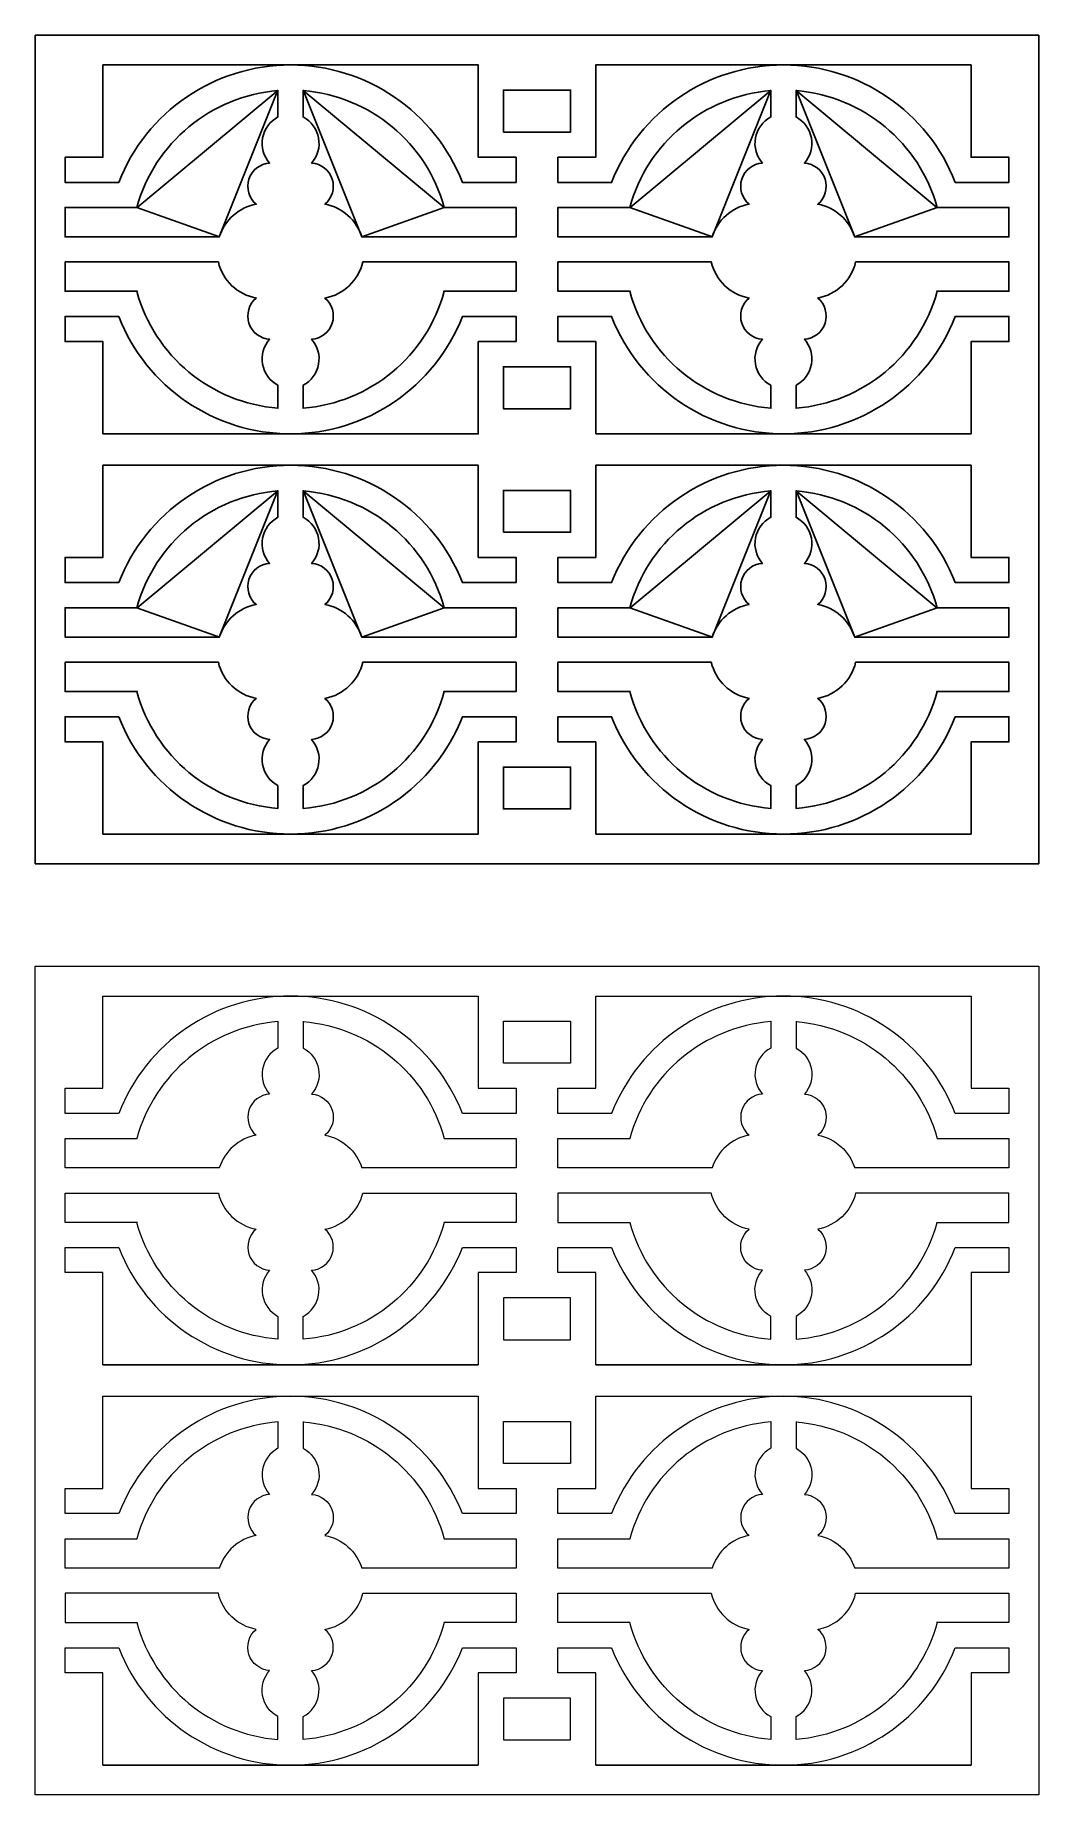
# Model space of a CAD drawing. Header units: centimetres. Extents: x -7.4 to 7.8, y -12.9 to 13.7.
import ezdxf

# ---------------------------------------------------------------- set-up
doc = ezdxf.new("R2010")
doc.units = ezdxf.units.CM
doc.header["$MEASUREMENT"] = 0
doc.layers.add('layer 1', color=7, linetype='Continuous')

msp = doc.modelspace()

# ---------------------------------------------------------------- linework, layer by layer
at = {"layer": 'layer 1', "color": 177}
for points, knots in [([(-7.37067, 1.17018), (-7.37067, 1.17018), (7.83042, 1.17018), (7.83042, 1.17018), (7.83042, 1.17018), (7.83042, 1.17018), (7.83042, 13.72503), (7.83042, 13.72503), (7.83042, 13.72503), (7.83042, 13.72503), (-7.37067, 13.72503), (-7.37067, 13.72503), (-7.37067, 13.72503), (-7.37067, 13.72503), (-7.37067, 1.17018), (-7.37067, 1.17018), (-7.37067, 1.17018), (-7.37067, 1.17018), (-7.37067, 1.17018), (-7.37067, 1.17018)], [0, 0, 0, 0, 0.16666667, 0.16666667, 0.16666667, 0.16666667, 0.33333333, 0.33333333, 0.33333333, 0.33333333, 0.5, 0.5, 0.5, 0.5, 0.66666667, 0.66666667, 0.66666667, 0.66666667, 1, 1, 1, 1]), ([(-6.10185, 11.49529), (-6.10185, 11.49529), (-6.9177, 11.49529), (-6.9177, 11.49529), (-6.9177, 11.49529), (-6.9177, 11.49529), (-6.9177, 11.87635), (-6.9177, 11.87635), (-6.9177, 11.87635), (-6.9177, 11.87635), (-6.34611, 11.87635), (-6.34611, 11.87635), (-6.34611, 11.87635), (-6.34611, 11.87635), (-6.34611, 13.27355), (-6.34611, 13.27355), (-6.34611, 13.27355), (-6.34611, 13.27355), (-0.65915, 13.27355), (-0.65915, 13.27355), (-0.65915, 13.27355), (-0.65915, 13.27355), (-0.65915, 11.87635), (-0.65915, 11.87635), (-0.65915, 11.87635), (-0.65915, 11.87635), (-0.08757, 11.87635), (-0.08757, 11.87635), (-0.08757, 11.87635), (-0.08757, 11.87635), (-0.08757, 11.49529), (-0.08757, 11.49529), (-0.08757, 11.49529), (-0.08757, 11.49529), (-0.89953, 11.49529), (-0.89953, 11.49529), (-0.89953, 11.49529), (-1.31813, 12.56763), (-2.35149, 13.27355), (-3.50264, 13.27355), (-3.50264, 13.27355), (-4.65379, 13.27355), (-5.68715, 12.56763), (-6.10575, 11.49529), (-6.10575, 11.49529), (-6.10575, 11.49529), (-6.10185, 11.49529), (-6.10185, 11.49529)], [0, 0, 0, 0, 0.07692308, 0.07692308, 0.07692308, 0.07692308, 0.15384615, 0.15384615, 0.15384615, 0.15384615, 0.23076923, 0.23076923, 0.23076923, 0.23076923, 0.30769231, 0.30769231, 0.30769231, 0.30769231, 0.38461538, 0.38461538, 0.38461538, 0.38461538, 0.46153846, 0.46153846, 0.46153846, 0.46153846, 0.53846154, 0.53846154, 0.53846154, 0.53846154, 0.61538462, 0.61538462, 0.61538462, 0.61538462, 0.69230769, 0.69230769, 0.69230769, 0.69230769, 0.76923077, 0.76923077, 0.76923077, 0.76923077, 0.84615385, 0.84615385, 0.84615385, 0.84615385, 1, 1, 1, 1]), ([(1.36337, 11.49529), (1.36337, 11.49529), (0.54753, 11.49529), (0.54753, 11.49529), (0.54753, 11.49529), (0.54753, 11.49529), (0.54753, 11.87635), (0.54753, 11.87635), (0.54753, 11.87635), (0.54753, 11.87635), (1.11911, 11.87635), (1.11911, 11.87635), (1.11911, 11.87635), (1.11911, 11.87635), (1.11911, 13.27355), (1.11911, 13.27355), (1.11911, 13.27355), (1.11911, 13.27355), (6.80607, 13.27355), (6.80607, 13.27355), (6.80607, 13.27355), (6.80607, 13.27355), (6.80607, 11.87635), (6.80607, 11.87635), (6.80607, 11.87635), (6.80607, 11.87635), (7.37766, 11.87635), (7.37766, 11.87635), (7.37766, 11.87635), (7.37766, 11.87635), (7.37766, 11.49529), (7.37766, 11.49529), (7.37766, 11.49529), (7.37766, 11.49529), (6.5657, 11.49529), (6.5657, 11.49529), (6.5657, 11.49529), (6.1471, 12.56763), (5.11373, 13.27355), (3.96259, 13.27355), (3.96259, 13.27355), (2.81144, 13.27355), (1.77808, 12.56763), (1.35948, 11.49529), (1.35948, 11.49529), (1.35948, 11.49529), (1.36337, 11.49529), (1.36337, 11.49529)], [0, 0, 0, 0, 0.07692308, 0.07692308, 0.07692308, 0.07692308, 0.15384615, 0.15384615, 0.15384615, 0.15384615, 0.23076923, 0.23076923, 0.23076923, 0.23076923, 0.30769231, 0.30769231, 0.30769231, 0.30769231, 0.38461538, 0.38461538, 0.38461538, 0.38461538, 0.46153846, 0.46153846, 0.46153846, 0.46153846, 0.53846154, 0.53846154, 0.53846154, 0.53846154, 0.61538462, 0.61538462, 0.61538462, 0.61538462, 0.69230769, 0.69230769, 0.69230769, 0.69230769, 0.76923077, 0.76923077, 0.76923077, 0.76923077, 0.84615385, 0.84615385, 0.84615385, 0.84615385, 1, 1, 1, 1]), ([(-3.69317, 12.88496), (-4.70787, 12.8046), (-5.56306, 12.09624), (-5.83093, 11.11424), (-5.83093, 11.11424), (-5.83093, 11.11424), (-5.82657, 11.11424), (-5.82657, 11.11424), (-5.82657, 11.11424), (-5.82657, 11.11424), (-3.69317, 12.88496), (-3.69317, 12.88496)], [0, 0, 0, 0, 0.25, 0.25, 0.25, 0.25, 0.5, 0.5, 0.5, 0.5, 1, 1, 1, 1]), ([(-3.69317, 12.8925), (-3.69317, 12.8925), (-3.69317, 12.48589), (-3.69317, 12.48589), (-3.69317, 12.48589), (-3.81584, 12.42127), (-3.90199, 12.30382), (-3.92678, 12.16741), (-3.92678, 12.16741), (-3.95159, 12.03098), (-3.91227, 11.89073), (-3.82019, 11.78707), (-3.82019, 11.78707), (-3.96416, 11.77784), (-4.08799, 11.68181), (-4.13276, 11.54465), (-4.13276, 11.54465), (-4.17753, 11.4075), (-4.13422, 11.2569), (-4.02341, 11.1645), (-4.02341, 11.1645), (-4.28683, 11.11565), (-4.5017, 10.92527), (-4.58192, 10.66967), (-4.58192, 10.66967), (-4.58192, 10.66967), (-3.69317, 12.8925), (-3.69317, 12.8925)], [0, 0, 0, 0, 0.125, 0.125, 0.125, 0.125, 0.25, 0.25, 0.25, 0.25, 0.375, 0.375, 0.375, 0.375, 0.5, 0.5, 0.5, 0.5, 0.625, 0.625, 0.625, 0.625, 0.75, 0.75, 0.75, 0.75, 1, 1, 1, 1]), ([(-3.31211, 12.8925), (-3.31211, 12.8925), (-3.31211, 12.48589), (-3.31211, 12.48589), (-3.31211, 12.48589), (-3.18942, 12.42127), (-3.10327, 12.30382), (-3.07848, 12.16741), (-3.07848, 12.16741), (-3.05369, 12.03098), (-3.093, 11.89073), (-3.18509, 11.78707), (-3.18509, 11.78707), (-3.04111, 11.77784), (-2.91729, 11.68181), (-2.87252, 11.54465), (-2.87252, 11.54465), (-2.82773, 11.4075), (-2.87106, 11.2569), (-2.98185, 11.1645), (-2.98185, 11.1645), (-2.71845, 11.11565), (-2.50357, 10.92527), (-2.42334, 10.66967), (-2.42334, 10.66967), (-2.42334, 10.66967), (-3.31211, 12.8925), (-3.31211, 12.8925)], [0, 0, 0, 0, 0.125, 0.125, 0.125, 0.125, 0.25, 0.25, 0.25, 0.25, 0.375, 0.375, 0.375, 0.375, 0.5, 0.5, 0.5, 0.5, 0.625, 0.625, 0.625, 0.625, 0.75, 0.75, 0.75, 0.75, 1, 1, 1, 1]), ([(-3.31211, 12.88496), (-2.2974, 12.8046), (-1.44221, 12.09624), (-1.17435, 11.11424), (-1.17435, 11.11424), (-1.17435, 11.11424), (-1.17869, 11.11424), (-1.17869, 11.11424), (-1.17869, 11.11424), (-1.17869, 11.11424), (-3.31211, 12.88496), (-3.31211, 12.88496)], [0, 0, 0, 0, 0.25, 0.25, 0.25, 0.25, 0.5, 0.5, 0.5, 0.5, 1, 1, 1, 1]), ([(-0.27809, 12.2574), (-0.27809, 12.2574), (0.73806, 12.2574), (0.73806, 12.2574), (0.73806, 12.2574), (0.73806, 12.2574), (0.73806, 12.8925), (0.73806, 12.8925), (0.73806, 12.8925), (0.73806, 12.8925), (-0.27809, 12.8925), (-0.27809, 12.8925), (-0.27809, 12.8925), (-0.27809, 12.8925), (-0.27809, 12.2574), (-0.27809, 12.2574), (-0.27809, 12.2574), (-0.27809, 12.2574), (-0.27809, 12.2574), (-0.27809, 12.2574)], [0, 0, 0, 0, 0.16666667, 0.16666667, 0.16666667, 0.16666667, 0.33333333, 0.33333333, 0.33333333, 0.33333333, 0.5, 0.5, 0.5, 0.5, 0.66666667, 0.66666667, 0.66666667, 0.66666667, 1, 1, 1, 1]), ([(3.77206, 12.88496), (2.75735, 12.8046), (1.90215, 12.09624), (1.6343, 11.11424), (1.6343, 11.11424), (1.6343, 11.11424), (1.63865, 11.11424), (1.63865, 11.11424), (1.63865, 11.11424), (1.63865, 11.11424), (3.77206, 12.88496), (3.77206, 12.88496)], [0, 0, 0, 0, 0.25, 0.25, 0.25, 0.25, 0.5, 0.5, 0.5, 0.5, 1, 1, 1, 1]), ([(3.77206, 12.8925), (3.77206, 12.8925), (3.77206, 12.48589), (3.77206, 12.48589), (3.77206, 12.48589), (3.64938, 12.42127), (3.56323, 12.30382), (3.53843, 12.16741), (3.53843, 12.16741), (3.51364, 12.03098), (3.55296, 11.89073), (3.64504, 11.78707), (3.64504, 11.78707), (3.50106, 11.77784), (3.37724, 11.68181), (3.33246, 11.54465), (3.33246, 11.54465), (3.28769, 11.4075), (3.33101, 11.2569), (3.44181, 11.1645), (3.44181, 11.1645), (3.1784, 11.11565), (2.96352, 10.92527), (2.8833, 10.66967), (2.8833, 10.66967), (2.8833, 10.66967), (3.77206, 12.8925), (3.77206, 12.8925)], [0, 0, 0, 0, 0.125, 0.125, 0.125, 0.125, 0.25, 0.25, 0.25, 0.25, 0.375, 0.375, 0.375, 0.375, 0.5, 0.5, 0.5, 0.5, 0.625, 0.625, 0.625, 0.625, 0.75, 0.75, 0.75, 0.75, 1, 1, 1, 1]), ([(4.15311, 12.8925), (4.15311, 12.8925), (4.15311, 12.48589), (4.15311, 12.48589), (4.15311, 12.48589), (4.27579, 12.42127), (4.36194, 12.30382), (4.38674, 12.16741), (4.38674, 12.16741), (4.41154, 12.03098), (4.37223, 11.89073), (4.28013, 11.78707), (4.28013, 11.78707), (4.42411, 11.77784), (4.54794, 11.68181), (4.59271, 11.54465), (4.59271, 11.54465), (4.63748, 11.4075), (4.59417, 11.2569), (4.48337, 11.1645), (4.48337, 11.1645), (4.74678, 11.11565), (4.96166, 10.92527), (5.04187, 10.66967), (5.04187, 10.66967), (5.04187, 10.66967), (4.15311, 12.8925), (4.15311, 12.8925)], [0, 0, 0, 0, 0.125, 0.125, 0.125, 0.125, 0.25, 0.25, 0.25, 0.25, 0.375, 0.375, 0.375, 0.375, 0.5, 0.5, 0.5, 0.5, 0.625, 0.625, 0.625, 0.625, 0.75, 0.75, 0.75, 0.75, 1, 1, 1, 1]), ([(4.15311, 12.88496), (5.16782, 12.8046), (6.02302, 12.09624), (6.29088, 11.11424), (6.29088, 11.11424), (6.29088, 11.11424), (6.28653, 11.11424), (6.28653, 11.11424), (6.28653, 11.11424), (6.28653, 11.11424), (4.15311, 12.88496), (4.15311, 12.88496)], [0, 0, 0, 0, 0.25, 0.25, 0.25, 0.25, 0.5, 0.5, 0.5, 0.5, 1, 1, 1, 1]), ([(-4.57948, 10.66967), (-4.57948, 10.66967), (-6.9177, 10.66967), (-6.9177, 10.66967), (-6.9177, 10.66967), (-6.9177, 10.66967), (-6.9177, 11.11424), (-6.9177, 11.11424), (-6.9177, 11.11424), (-6.9177, 11.11424), (-5.83093, 11.11424), (-5.83093, 11.11424), (-5.83093, 11.11424), (-5.83093, 11.11424), (-4.57948, 10.66967), (-4.57948, 10.66967)], [0, 0, 0, 0, 0.2, 0.2, 0.2, 0.2, 0.4, 0.4, 0.4, 0.4, 0.6, 0.6, 0.6, 0.6, 1, 1, 1, 1]), ([(-1.17435, 11.11424), (-1.17435, 11.11424), (-0.08757, 11.11424), (-0.08757, 11.11424), (-0.08757, 11.11424), (-0.08757, 11.11424), (-0.08757, 10.66967), (-0.08757, 10.66967), (-0.08757, 10.66967), (-0.08757, 10.66967), (-2.42579, 10.66967), (-2.42579, 10.66967), (-2.42579, 10.66967), (-2.42579, 10.66967), (-1.17435, 11.11424), (-1.17435, 11.11424)], [0, 0, 0, 0, 0.2, 0.2, 0.2, 0.2, 0.4, 0.4, 0.4, 0.4, 0.6, 0.6, 0.6, 0.6, 1, 1, 1, 1]), ([(2.88575, 10.66967), (2.88575, 10.66967), (0.54753, 10.66967), (0.54753, 10.66967), (0.54753, 10.66967), (0.54753, 10.66967), (0.54753, 11.11424), (0.54753, 11.11424), (0.54753, 11.11424), (0.54753, 11.11424), (1.6343, 11.11424), (1.6343, 11.11424), (1.6343, 11.11424), (1.6343, 11.11424), (2.88575, 10.66967), (2.88575, 10.66967)], [0, 0, 0, 0, 0.2, 0.2, 0.2, 0.2, 0.4, 0.4, 0.4, 0.4, 0.6, 0.6, 0.6, 0.6, 1, 1, 1, 1]), ([(6.29088, 11.11424), (6.29088, 11.11424), (7.37766, 11.11424), (7.37766, 11.11424), (7.37766, 11.11424), (7.37766, 11.11424), (7.37766, 10.66967), (7.37766, 10.66967), (7.37766, 10.66967), (7.37766, 10.66967), (5.03943, 10.66967), (5.03943, 10.66967), (5.03943, 10.66967), (5.03943, 10.66967), (6.29088, 11.11424), (6.29088, 11.11424)], [0, 0, 0, 0, 0.2, 0.2, 0.2, 0.2, 0.4, 0.4, 0.4, 0.4, 0.6, 0.6, 0.6, 0.6, 1, 1, 1, 1]), ([(-5.82346, 9.84405), (-5.82346, 9.84405), (-5.83093, 9.84405), (-5.83093, 9.84405), (-5.83093, 9.84405), (-5.83093, 9.84405), (-6.9177, 9.84405), (-6.9177, 9.84405), (-6.9177, 9.84405), (-6.9177, 9.84405), (-6.9177, 10.28861), (-6.9177, 10.28861), (-6.9177, 10.28861), (-6.9177, 10.28861), (-4.59622, 10.28861), (-4.59622, 10.28861), (-4.59622, 10.28861), (-4.53092, 10.00864), (-4.30609, 9.79385), (-4.02341, 9.74143), (-4.02341, 9.74143), (-4.13422, 9.64903), (-4.17753, 9.49844), (-4.13276, 9.36127), (-4.13276, 9.36127), (-4.08799, 9.22412), (-3.96416, 9.12808), (-3.82019, 9.11885), (-3.82019, 9.11885), (-3.91227, 9.01518), (-3.95157, 8.87493), (-3.92678, 8.73851), (-3.92678, 8.73851), (-3.90199, 8.60209), (-3.81584, 8.48465), (-3.69317, 8.42002), (-3.69317, 8.42002), (-3.69317, 8.42002), (-3.69317, 8.07331), (-3.69317, 8.07331), (-3.69317, 8.07331), (-4.70787, 8.15367), (-5.56306, 8.86205), (-5.83093, 9.84405), (-5.83093, 9.84405), (-5.83093, 9.84405), (-5.82346, 9.84405), (-5.82346, 9.84405)], [0, 0, 0, 0, 0.07692308, 0.07692308, 0.07692308, 0.07692308, 0.15384615, 0.15384615, 0.15384615, 0.15384615, 0.23076923, 0.23076923, 0.23076923, 0.23076923, 0.30769231, 0.30769231, 0.30769231, 0.30769231, 0.38461538, 0.38461538, 0.38461538, 0.38461538, 0.46153846, 0.46153846, 0.46153846, 0.46153846, 0.53846154, 0.53846154, 0.53846154, 0.53846154, 0.61538462, 0.61538462, 0.61538462, 0.61538462, 0.69230769, 0.69230769, 0.69230769, 0.69230769, 0.76923077, 0.76923077, 0.76923077, 0.76923077, 0.84615385, 0.84615385, 0.84615385, 0.84615385, 1, 1, 1, 1]), ([(-1.17435, 9.84405), (-1.44221, 8.86205), (-2.2974, 8.15367), (-3.31211, 8.07331), (-3.31211, 8.07331), (-3.31211, 8.07331), (-3.31211, 8.42002), (-3.31211, 8.42002), (-3.31211, 8.42002), (-3.18944, 8.48465), (-3.10329, 8.60209), (-3.07848, 8.73851), (-3.07848, 8.73851), (-3.05369, 8.87493), (-3.093, 9.01518), (-3.18509, 9.11885), (-3.18509, 9.11885), (-3.0411, 9.12808), (-2.91729, 9.22412), (-2.87252, 9.36127), (-2.87252, 9.36127), (-2.82774, 9.49844), (-2.87106, 9.64903), (-2.98185, 9.74143), (-2.98185, 9.74143), (-2.69919, 9.79385), (-2.47435, 10.00864), (-2.40905, 10.28861), (-2.40905, 10.28861), (-2.40905, 10.28861), (-0.08757, 10.28861), (-0.08757, 10.28861), (-0.08757, 10.28861), (-0.08757, 10.28861), (-0.08757, 9.84405), (-0.08757, 9.84405), (-0.08757, 9.84405), (-0.08757, 9.84405), (-1.17435, 9.84405), (-1.17435, 9.84405), (-1.17435, 9.84405), (-1.17435, 9.84405), (-1.18181, 9.84405), (-1.18181, 9.84405), (-1.18181, 9.84405), (-1.18181, 9.84405), (-1.17435, 9.84405), (-1.17435, 9.84405)], [0, 0, 0, 0, 0.07692308, 0.07692308, 0.07692308, 0.07692308, 0.15384615, 0.15384615, 0.15384615, 0.15384615, 0.23076923, 0.23076923, 0.23076923, 0.23076923, 0.30769231, 0.30769231, 0.30769231, 0.30769231, 0.38461538, 0.38461538, 0.38461538, 0.38461538, 0.46153846, 0.46153846, 0.46153846, 0.46153846, 0.53846154, 0.53846154, 0.53846154, 0.53846154, 0.61538462, 0.61538462, 0.61538462, 0.61538462, 0.69230769, 0.69230769, 0.69230769, 0.69230769, 0.76923077, 0.76923077, 0.76923077, 0.76923077, 0.84615385, 0.84615385, 0.84615385, 0.84615385, 1, 1, 1, 1]), ([(1.6343, 9.84405), (1.90215, 8.86205), (2.75735, 8.15367), (3.77206, 8.07331), (3.77206, 8.07331), (3.77206, 8.07331), (3.77206, 8.42002), (3.77206, 8.42002), (3.77206, 8.42002), (3.64938, 8.48465), (3.56323, 8.60209), (3.53844, 8.73851), (3.53844, 8.73851), (3.51364, 8.87493), (3.55296, 9.01518), (3.64504, 9.11885), (3.64504, 9.11885), (3.50106, 9.12808), (3.37724, 9.22412), (3.33246, 9.36127), (3.33246, 9.36127), (3.28769, 9.49844), (3.33101, 9.64903), (3.44181, 9.74143), (3.44181, 9.74143), (3.15914, 9.79385), (2.9343, 10.00864), (2.869, 10.28861), (2.869, 10.28861), (2.869, 10.28861), (0.54753, 10.28861), (0.54753, 10.28861), (0.54753, 10.28861), (0.54753, 10.28861), (0.54753, 9.84405), (0.54753, 9.84405), (0.54753, 9.84405), (0.54753, 9.84405), (1.6343, 9.84405), (1.6343, 9.84405), (1.6343, 9.84405), (1.6343, 9.84405), (1.64177, 9.84405), (1.64177, 9.84405), (1.64177, 9.84405), (1.64177, 9.84405), (1.6343, 9.84405), (1.6343, 9.84405)], [0, 0, 0, 0, 0.07692308, 0.07692308, 0.07692308, 0.07692308, 0.15384615, 0.15384615, 0.15384615, 0.15384615, 0.23076923, 0.23076923, 0.23076923, 0.23076923, 0.30769231, 0.30769231, 0.30769231, 0.30769231, 0.38461538, 0.38461538, 0.38461538, 0.38461538, 0.46153846, 0.46153846, 0.46153846, 0.46153846, 0.53846154, 0.53846154, 0.53846154, 0.53846154, 0.61538462, 0.61538462, 0.61538462, 0.61538462, 0.69230769, 0.69230769, 0.69230769, 0.69230769, 0.76923077, 0.76923077, 0.76923077, 0.76923077, 0.84615385, 0.84615385, 0.84615385, 0.84615385, 1, 1, 1, 1]), ([(6.28342, 9.84405), (6.28342, 9.84405), (6.29088, 9.84405), (6.29088, 9.84405), (6.29088, 9.84405), (6.29088, 9.84405), (7.37766, 9.84405), (7.37766, 9.84405), (7.37766, 9.84405), (7.37766, 9.84405), (7.37766, 10.28861), (7.37766, 10.28861), (7.37766, 10.28861), (7.37766, 10.28861), (5.05617, 10.28861), (5.05617, 10.28861), (5.05617, 10.28861), (4.99087, 10.00864), (4.76604, 9.79385), (4.48337, 9.74143), (4.48337, 9.74143), (4.59417, 9.64903), (4.63748, 9.49844), (4.59271, 9.36127), (4.59271, 9.36127), (4.54794, 9.22412), (4.42411, 9.12808), (4.28013, 9.11885), (4.28013, 9.11885), (4.37223, 9.01518), (4.41154, 8.87493), (4.38673, 8.73851), (4.38673, 8.73851), (4.36194, 8.60209), (4.27579, 8.48465), (4.15311, 8.42002), (4.15311, 8.42002), (4.15311, 8.42002), (4.15311, 8.07331), (4.15311, 8.07331), (4.15311, 8.07331), (5.16782, 8.15367), (6.02302, 8.86205), (6.29088, 9.84405), (6.29088, 9.84405), (6.29088, 9.84405), (6.28342, 9.84405), (6.28342, 9.84405)], [0, 0, 0, 0, 0.07692308, 0.07692308, 0.07692308, 0.07692308, 0.15384615, 0.15384615, 0.15384615, 0.15384615, 0.23076923, 0.23076923, 0.23076923, 0.23076923, 0.30769231, 0.30769231, 0.30769231, 0.30769231, 0.38461538, 0.38461538, 0.38461538, 0.38461538, 0.46153846, 0.46153846, 0.46153846, 0.46153846, 0.53846154, 0.53846154, 0.53846154, 0.53846154, 0.61538462, 0.61538462, 0.61538462, 0.61538462, 0.69230769, 0.69230769, 0.69230769, 0.69230769, 0.76923077, 0.76923077, 0.76923077, 0.76923077, 0.84615385, 0.84615385, 0.84615385, 0.84615385, 1, 1, 1, 1]), ([(-6.34611, 7.68473), (-6.34611, 7.68473), (-6.34611, 9.08194), (-6.34611, 9.08194), (-6.34611, 9.08194), (-6.34611, 9.08194), (-6.9177, 9.08194), (-6.9177, 9.08194), (-6.9177, 9.08194), (-6.9177, 9.08194), (-6.9177, 9.46299), (-6.9177, 9.46299), (-6.9177, 9.46299), (-6.9177, 9.46299), (-6.10575, 9.46299), (-6.10575, 9.46299), (-6.10575, 9.46299), (-5.68715, 8.39064), (-4.65379, 7.68473), (-3.50264, 7.68473), (-3.50264, 7.68473), (-2.35149, 7.68473), (-1.31813, 8.39064), (-0.89953, 9.46299), (-0.89953, 9.46299), (-0.89953, 9.46299), (-0.08757, 9.46299), (-0.08757, 9.46299), (-0.08757, 9.46299), (-0.08757, 9.46299), (-0.08757, 9.08194), (-0.08757, 9.08194), (-0.08757, 9.08194), (-0.08757, 9.08194), (-0.65915, 9.08194), (-0.65915, 9.08194), (-0.65915, 9.08194), (-0.65915, 9.08194), (-0.65915, 7.68473), (-0.65915, 7.68473), (-0.65915, 7.68473), (-0.65915, 7.68473), (-6.34611, 7.68473), (-6.34611, 7.68473)], [0, 0, 0, 0, 0.08333333, 0.08333333, 0.08333333, 0.08333333, 0.16666667, 0.16666667, 0.16666667, 0.16666667, 0.25, 0.25, 0.25, 0.25, 0.33333333, 0.33333333, 0.33333333, 0.33333333, 0.41666667, 0.41666667, 0.41666667, 0.41666667, 0.5, 0.5, 0.5, 0.5, 0.58333333, 0.58333333, 0.58333333, 0.58333333, 0.66666667, 0.66666667, 0.66666667, 0.66666667, 0.75, 0.75, 0.75, 0.75, 0.83333333, 0.83333333, 0.83333333, 0.83333333, 1, 1, 1, 1]), ([(1.11911, 7.68473), (1.11911, 7.68473), (1.11911, 9.08194), (1.11911, 9.08194), (1.11911, 9.08194), (1.11911, 9.08194), (0.54753, 9.08194), (0.54753, 9.08194), (0.54753, 9.08194), (0.54753, 9.08194), (0.54753, 9.46299), (0.54753, 9.46299), (0.54753, 9.46299), (0.54753, 9.46299), (1.35948, 9.46299), (1.35948, 9.46299), (1.35948, 9.46299), (1.77808, 8.39064), (2.81144, 7.68473), (3.96259, 7.68473), (3.96259, 7.68473), (5.11373, 7.68473), (6.1471, 8.39064), (6.5657, 9.46299), (6.5657, 9.46299), (6.5657, 9.46299), (7.37766, 9.46299), (7.37766, 9.46299), (7.37766, 9.46299), (7.37766, 9.46299), (7.37766, 9.08194), (7.37766, 9.08194), (7.37766, 9.08194), (7.37766, 9.08194), (6.80607, 9.08194), (6.80607, 9.08194), (6.80607, 9.08194), (6.80607, 9.08194), (6.80607, 7.68473), (6.80607, 7.68473), (6.80607, 7.68473), (6.80607, 7.68473), (1.11911, 7.68473), (1.11911, 7.68473)], [0, 0, 0, 0, 0.08333333, 0.08333333, 0.08333333, 0.08333333, 0.16666667, 0.16666667, 0.16666667, 0.16666667, 0.25, 0.25, 0.25, 0.25, 0.33333333, 0.33333333, 0.33333333, 0.33333333, 0.41666667, 0.41666667, 0.41666667, 0.41666667, 0.5, 0.5, 0.5, 0.5, 0.58333333, 0.58333333, 0.58333333, 0.58333333, 0.66666667, 0.66666667, 0.66666667, 0.66666667, 0.75, 0.75, 0.75, 0.75, 0.83333333, 0.83333333, 0.83333333, 0.83333333, 1, 1, 1, 1]), ([(-0.27809, 8.70088), (-0.27809, 8.70088), (0.73806, 8.70088), (0.73806, 8.70088), (0.73806, 8.70088), (0.73806, 8.70088), (0.73806, 8.06579), (0.73806, 8.06579), (0.73806, 8.06579), (0.73806, 8.06579), (-0.27809, 8.06579), (-0.27809, 8.06579), (-0.27809, 8.06579), (-0.27809, 8.06579), (-0.27809, 8.70088), (-0.27809, 8.70088), (-0.27809, 8.70088), (-0.27809, 8.70088), (-0.27809, 8.70088), (-0.27809, 8.70088)], [0, 0, 0, 0, 0.16666667, 0.16666667, 0.16666667, 0.16666667, 0.33333333, 0.33333333, 0.33333333, 0.33333333, 0.5, 0.5, 0.5, 0.5, 0.66666667, 0.66666667, 0.66666667, 0.66666667, 1, 1, 1, 1]), ([(-6.34611, 7.68473), (-6.34611, 7.68473), (-0.65915, 7.68473), (-0.65915, 7.68473), (-0.65915, 7.68473), (-0.65915, 7.68473), (-6.34611, 7.68473), (-6.34611, 7.68473), (-6.34611, 7.68473), (-6.34611, 7.68473), (-6.34611, 7.68473), (-6.34611, 7.68473)], [0, 0, 0, 0, 0.25, 0.25, 0.25, 0.25, 0.5, 0.5, 0.5, 0.5, 1, 1, 1, 1]), ([(1.11911, 7.68473), (1.11911, 7.68473), (6.80607, 7.68473), (6.80607, 7.68473), (6.80607, 7.68473), (6.80607, 7.68473), (1.11911, 7.68473), (1.11911, 7.68473), (1.11911, 7.68473), (1.11911, 7.68473), (1.11911, 7.68473), (1.11911, 7.68473)], [0, 0, 0, 0, 0.25, 0.25, 0.25, 0.25, 0.5, 0.5, 0.5, 0.5, 1, 1, 1, 1]), ([(-6.10185, 5.43016), (-6.10185, 5.43016), (-6.9177, 5.43016), (-6.9177, 5.43016), (-6.9177, 5.43016), (-6.9177, 5.43016), (-6.9177, 5.81122), (-6.9177, 5.81122), (-6.9177, 5.81122), (-6.9177, 5.81122), (-6.34611, 5.81122), (-6.34611, 5.81122), (-6.34611, 5.81122), (-6.34611, 5.81122), (-6.34611, 7.20841), (-6.34611, 7.20841), (-6.34611, 7.20841), (-6.34611, 7.20841), (-0.65915, 7.20841), (-0.65915, 7.20841), (-0.65915, 7.20841), (-0.65915, 7.20841), (-0.65915, 5.81122), (-0.65915, 5.81122), (-0.65915, 5.81122), (-0.65915, 5.81122), (-0.08757, 5.81122), (-0.08757, 5.81122), (-0.08757, 5.81122), (-0.08757, 5.81122), (-0.08757, 5.43016), (-0.08757, 5.43016), (-0.08757, 5.43016), (-0.08757, 5.43016), (-0.89953, 5.43016), (-0.89953, 5.43016), (-0.89953, 5.43016), (-1.31813, 6.50248), (-2.35149, 7.20841), (-3.50264, 7.20841), (-3.50264, 7.20841), (-4.65379, 7.20841), (-5.68715, 6.50248), (-6.10575, 5.43016), (-6.10575, 5.43016), (-6.10575, 5.43016), (-6.10185, 5.43016), (-6.10185, 5.43016)], [0, 0, 0, 0, 0.07692308, 0.07692308, 0.07692308, 0.07692308, 0.15384615, 0.15384615, 0.15384615, 0.15384615, 0.23076923, 0.23076923, 0.23076923, 0.23076923, 0.30769231, 0.30769231, 0.30769231, 0.30769231, 0.38461538, 0.38461538, 0.38461538, 0.38461538, 0.46153846, 0.46153846, 0.46153846, 0.46153846, 0.53846154, 0.53846154, 0.53846154, 0.53846154, 0.61538462, 0.61538462, 0.61538462, 0.61538462, 0.69230769, 0.69230769, 0.69230769, 0.69230769, 0.76923077, 0.76923077, 0.76923077, 0.76923077, 0.84615385, 0.84615385, 0.84615385, 0.84615385, 1, 1, 1, 1]), ([(1.36337, 5.43016), (1.36337, 5.43016), (0.54753, 5.43016), (0.54753, 5.43016), (0.54753, 5.43016), (0.54753, 5.43016), (0.54753, 5.81122), (0.54753, 5.81122), (0.54753, 5.81122), (0.54753, 5.81122), (1.11911, 5.81122), (1.11911, 5.81122), (1.11911, 5.81122), (1.11911, 5.81122), (1.11911, 7.20841), (1.11911, 7.20841), (1.11911, 7.20841), (1.11911, 7.20841), (6.80607, 7.20841), (6.80607, 7.20841), (6.80607, 7.20841), (6.80607, 7.20841), (6.80607, 5.81122), (6.80607, 5.81122), (6.80607, 5.81122), (6.80607, 5.81122), (7.37766, 5.81122), (7.37766, 5.81122), (7.37766, 5.81122), (7.37766, 5.81122), (7.37766, 5.43016), (7.37766, 5.43016), (7.37766, 5.43016), (7.37766, 5.43016), (6.5657, 5.43016), (6.5657, 5.43016), (6.5657, 5.43016), (6.1471, 6.50248), (5.11373, 7.20841), (3.96259, 7.20841), (3.96259, 7.20841), (2.81144, 7.20841), (1.77808, 6.50248), (1.35948, 5.43016), (1.35948, 5.43016), (1.35948, 5.43016), (1.36337, 5.43016), (1.36337, 5.43016)], [0, 0, 0, 0, 0.07692308, 0.07692308, 0.07692308, 0.07692308, 0.15384615, 0.15384615, 0.15384615, 0.15384615, 0.23076923, 0.23076923, 0.23076923, 0.23076923, 0.30769231, 0.30769231, 0.30769231, 0.30769231, 0.38461538, 0.38461538, 0.38461538, 0.38461538, 0.46153846, 0.46153846, 0.46153846, 0.46153846, 0.53846154, 0.53846154, 0.53846154, 0.53846154, 0.61538462, 0.61538462, 0.61538462, 0.61538462, 0.69230769, 0.69230769, 0.69230769, 0.69230769, 0.76923077, 0.76923077, 0.76923077, 0.76923077, 0.84615385, 0.84615385, 0.84615385, 0.84615385, 1, 1, 1, 1]), ([(-3.69317, 6.81982), (-4.70787, 6.73945), (-5.56306, 6.03111), (-5.83093, 5.0491), (-5.83093, 5.0491), (-5.83093, 5.0491), (-5.82657, 5.0491), (-5.82657, 5.0491), (-5.82657, 5.0491), (-5.82657, 5.0491), (-3.69317, 6.81982), (-3.69317, 6.81982)], [0, 0, 0, 0, 0.25, 0.25, 0.25, 0.25, 0.5, 0.5, 0.5, 0.5, 1, 1, 1, 1]), ([(-3.69317, 6.82735), (-3.69317, 6.82735), (-3.69317, 6.42074), (-3.69317, 6.42074), (-3.69317, 6.42074), (-3.81584, 6.35612), (-3.90199, 6.23869), (-3.92678, 6.10227), (-3.92678, 6.10227), (-3.95159, 5.96585), (-3.91227, 5.8256), (-3.82019, 5.72194), (-3.82019, 5.72194), (-3.96416, 5.7127), (-4.08799, 5.61668), (-4.13276, 5.47952), (-4.13276, 5.47952), (-4.17753, 5.34237), (-4.13422, 5.19177), (-4.02341, 5.09937), (-4.02341, 5.09937), (-4.28683, 5.05052), (-4.5017, 4.86014), (-4.58192, 4.60454), (-4.58192, 4.60454), (-4.58192, 4.60454), (-3.69317, 6.82735), (-3.69317, 6.82735)], [0, 0, 0, 0, 0.125, 0.125, 0.125, 0.125, 0.25, 0.25, 0.25, 0.25, 0.375, 0.375, 0.375, 0.375, 0.5, 0.5, 0.5, 0.5, 0.625, 0.625, 0.625, 0.625, 0.75, 0.75, 0.75, 0.75, 1, 1, 1, 1]), ([(-3.31211, 6.82735), (-3.31211, 6.82735), (-3.31211, 6.42074), (-3.31211, 6.42074), (-3.31211, 6.42074), (-3.18942, 6.35612), (-3.10327, 6.23869), (-3.07848, 6.10227), (-3.07848, 6.10227), (-3.05369, 5.96585), (-3.093, 5.8256), (-3.18509, 5.72194), (-3.18509, 5.72194), (-3.04111, 5.7127), (-2.91729, 5.61668), (-2.87252, 5.47952), (-2.87252, 5.47952), (-2.82773, 5.34237), (-2.87106, 5.19177), (-2.98185, 5.09937), (-2.98185, 5.09937), (-2.71845, 5.05052), (-2.50357, 4.86014), (-2.42334, 4.60454), (-2.42334, 4.60454), (-2.42334, 4.60454), (-3.31211, 6.82735), (-3.31211, 6.82735)], [0, 0, 0, 0, 0.125, 0.125, 0.125, 0.125, 0.25, 0.25, 0.25, 0.25, 0.375, 0.375, 0.375, 0.375, 0.5, 0.5, 0.5, 0.5, 0.625, 0.625, 0.625, 0.625, 0.75, 0.75, 0.75, 0.75, 1, 1, 1, 1]), ([(-3.31211, 6.81982), (-2.2974, 6.73945), (-1.44221, 6.03111), (-1.17435, 5.0491), (-1.17435, 5.0491), (-1.17435, 5.0491), (-1.17869, 5.0491), (-1.17869, 5.0491), (-1.17869, 5.0491), (-1.17869, 5.0491), (-3.31211, 6.81982), (-3.31211, 6.81982)], [0, 0, 0, 0, 0.25, 0.25, 0.25, 0.25, 0.5, 0.5, 0.5, 0.5, 1, 1, 1, 1]), ([(-0.27809, 6.19227), (-0.27809, 6.19227), (0.73806, 6.19227), (0.73806, 6.19227), (0.73806, 6.19227), (0.73806, 6.19227), (0.73806, 6.82735), (0.73806, 6.82735), (0.73806, 6.82735), (0.73806, 6.82735), (-0.27809, 6.82735), (-0.27809, 6.82735), (-0.27809, 6.82735), (-0.27809, 6.82735), (-0.27809, 6.19227), (-0.27809, 6.19227), (-0.27809, 6.19227), (-0.27809, 6.19227), (-0.27809, 6.19227), (-0.27809, 6.19227)], [0, 0, 0, 0, 0.16666667, 0.16666667, 0.16666667, 0.16666667, 0.33333333, 0.33333333, 0.33333333, 0.33333333, 0.5, 0.5, 0.5, 0.5, 0.66666667, 0.66666667, 0.66666667, 0.66666667, 1, 1, 1, 1]), ([(3.77206, 6.81982), (2.75735, 6.73945), (1.90215, 6.03111), (1.6343, 5.0491), (1.6343, 5.0491), (1.6343, 5.0491), (1.63865, 5.0491), (1.63865, 5.0491), (1.63865, 5.0491), (1.63865, 5.0491), (3.77206, 6.81982), (3.77206, 6.81982)], [0, 0, 0, 0, 0.25, 0.25, 0.25, 0.25, 0.5, 0.5, 0.5, 0.5, 1, 1, 1, 1]), ([(3.77206, 6.82735), (3.77206, 6.82735), (3.77206, 6.42074), (3.77206, 6.42074), (3.77206, 6.42074), (3.64938, 6.35612), (3.56323, 6.23869), (3.53843, 6.10227), (3.53843, 6.10227), (3.51364, 5.96585), (3.55296, 5.8256), (3.64504, 5.72194), (3.64504, 5.72194), (3.50106, 5.7127), (3.37724, 5.61668), (3.33246, 5.47952), (3.33246, 5.47952), (3.28769, 5.34237), (3.33101, 5.19177), (3.44181, 5.09937), (3.44181, 5.09937), (3.1784, 5.05052), (2.96352, 4.86014), (2.8833, 4.60454), (2.8833, 4.60454), (2.8833, 4.60454), (3.77206, 6.82735), (3.77206, 6.82735)], [0, 0, 0, 0, 0.125, 0.125, 0.125, 0.125, 0.25, 0.25, 0.25, 0.25, 0.375, 0.375, 0.375, 0.375, 0.5, 0.5, 0.5, 0.5, 0.625, 0.625, 0.625, 0.625, 0.75, 0.75, 0.75, 0.75, 1, 1, 1, 1]), ([(4.15311, 6.82735), (4.15311, 6.82735), (4.15311, 6.42074), (4.15311, 6.42074), (4.15311, 6.42074), (4.27579, 6.35612), (4.36194, 6.23869), (4.38674, 6.10227), (4.38674, 6.10227), (4.41154, 5.96585), (4.37223, 5.8256), (4.28013, 5.72194), (4.28013, 5.72194), (4.42411, 5.7127), (4.54794, 5.61668), (4.59271, 5.47952), (4.59271, 5.47952), (4.63748, 5.34237), (4.59417, 5.19177), (4.48337, 5.09937), (4.48337, 5.09937), (4.74678, 5.05052), (4.96166, 4.86014), (5.04187, 4.60454), (5.04187, 4.60454), (5.04187, 4.60454), (4.15311, 6.82735), (4.15311, 6.82735)], [0, 0, 0, 0, 0.125, 0.125, 0.125, 0.125, 0.25, 0.25, 0.25, 0.25, 0.375, 0.375, 0.375, 0.375, 0.5, 0.5, 0.5, 0.5, 0.625, 0.625, 0.625, 0.625, 0.75, 0.75, 0.75, 0.75, 1, 1, 1, 1]), ([(4.15311, 6.81982), (5.16782, 6.73945), (6.02302, 6.03111), (6.29088, 5.0491), (6.29088, 5.0491), (6.29088, 5.0491), (6.28653, 5.0491), (6.28653, 5.0491), (6.28653, 5.0491), (6.28653, 5.0491), (4.15311, 6.81982), (4.15311, 6.81982)], [0, 0, 0, 0, 0.25, 0.25, 0.25, 0.25, 0.5, 0.5, 0.5, 0.5, 1, 1, 1, 1]), ([(-4.57948, 4.60454), (-4.57948, 4.60454), (-6.9177, 4.60454), (-6.9177, 4.60454), (-6.9177, 4.60454), (-6.9177, 4.60454), (-6.9177, 5.0491), (-6.9177, 5.0491), (-6.9177, 5.0491), (-6.9177, 5.0491), (-5.83093, 5.0491), (-5.83093, 5.0491), (-5.83093, 5.0491), (-5.83093, 5.0491), (-4.57948, 4.60454), (-4.57948, 4.60454)], [0, 0, 0, 0, 0.2, 0.2, 0.2, 0.2, 0.4, 0.4, 0.4, 0.4, 0.6, 0.6, 0.6, 0.6, 1, 1, 1, 1]), ([(-1.17435, 5.0491), (-1.17435, 5.0491), (-0.08757, 5.0491), (-0.08757, 5.0491), (-0.08757, 5.0491), (-0.08757, 5.0491), (-0.08757, 4.60454), (-0.08757, 4.60454), (-0.08757, 4.60454), (-0.08757, 4.60454), (-2.42579, 4.60454), (-2.42579, 4.60454), (-2.42579, 4.60454), (-2.42579, 4.60454), (-1.17435, 5.0491), (-1.17435, 5.0491)], [0, 0, 0, 0, 0.2, 0.2, 0.2, 0.2, 0.4, 0.4, 0.4, 0.4, 0.6, 0.6, 0.6, 0.6, 1, 1, 1, 1]), ([(2.88575, 4.60454), (2.88575, 4.60454), (0.54753, 4.60454), (0.54753, 4.60454), (0.54753, 4.60454), (0.54753, 4.60454), (0.54753, 5.0491), (0.54753, 5.0491), (0.54753, 5.0491), (0.54753, 5.0491), (1.6343, 5.0491), (1.6343, 5.0491), (1.6343, 5.0491), (1.6343, 5.0491), (2.88575, 4.60454), (2.88575, 4.60454)], [0, 0, 0, 0, 0.2, 0.2, 0.2, 0.2, 0.4, 0.4, 0.4, 0.4, 0.6, 0.6, 0.6, 0.6, 1, 1, 1, 1]), ([(6.29088, 5.0491), (6.29088, 5.0491), (7.37766, 5.0491), (7.37766, 5.0491), (7.37766, 5.0491), (7.37766, 5.0491), (7.37766, 4.60454), (7.37766, 4.60454), (7.37766, 4.60454), (7.37766, 4.60454), (5.03943, 4.60454), (5.03943, 4.60454), (5.03943, 4.60454), (5.03943, 4.60454), (6.29088, 5.0491), (6.29088, 5.0491)], [0, 0, 0, 0, 0.2, 0.2, 0.2, 0.2, 0.4, 0.4, 0.4, 0.4, 0.6, 0.6, 0.6, 0.6, 1, 1, 1, 1]), ([(-5.83093, 3.77892), (-5.56306, 2.79691), (-4.70787, 2.08854), (-3.69317, 2.00818), (-3.69317, 2.00818), (-3.69317, 2.00818), (-3.69317, 2.35489), (-3.69317, 2.35489), (-3.69317, 2.35489), (-3.81584, 2.41952), (-3.90199, 2.53696), (-3.92678, 2.67338), (-3.92678, 2.67338), (-3.95157, 2.8098), (-3.91227, 2.95005), (-3.82019, 3.05372), (-3.82019, 3.05372), (-3.96416, 3.06295), (-4.08799, 3.15899), (-4.13276, 3.29614), (-4.13276, 3.29614), (-4.17753, 3.4333), (-4.13422, 3.5839), (-4.02341, 3.6763), (-4.02341, 3.6763), (-4.30609, 3.72872), (-4.53092, 3.9435), (-4.59622, 4.22348), (-4.59622, 4.22348), (-4.59622, 4.22348), (-6.9177, 4.22348), (-6.9177, 4.22348), (-6.9177, 4.22348), (-6.9177, 4.22348), (-6.9177, 3.77892), (-6.9177, 3.77892), (-6.9177, 3.77892), (-6.9177, 3.77892), (-5.83093, 3.77892), (-5.83093, 3.77892), (-5.83093, 3.77892), (-5.83093, 3.77892), (-5.82346, 3.77892), (-5.82346, 3.77892), (-5.82346, 3.77892), (-5.82346, 3.77892), (-5.83093, 3.77892), (-5.83093, 3.77892)], [0, 0, 0, 0, 0.07692308, 0.07692308, 0.07692308, 0.07692308, 0.15384615, 0.15384615, 0.15384615, 0.15384615, 0.23076923, 0.23076923, 0.23076923, 0.23076923, 0.30769231, 0.30769231, 0.30769231, 0.30769231, 0.38461538, 0.38461538, 0.38461538, 0.38461538, 0.46153846, 0.46153846, 0.46153846, 0.46153846, 0.53846154, 0.53846154, 0.53846154, 0.53846154, 0.61538462, 0.61538462, 0.61538462, 0.61538462, 0.69230769, 0.69230769, 0.69230769, 0.69230769, 0.76923077, 0.76923077, 0.76923077, 0.76923077, 0.84615385, 0.84615385, 0.84615385, 0.84615385, 1, 1, 1, 1]), ([(-1.17435, 3.77892), (-1.44221, 2.79691), (-2.2974, 2.08854), (-3.31211, 2.00818), (-3.31211, 2.00818), (-3.31211, 2.00818), (-3.31211, 2.35489), (-3.31211, 2.35489), (-3.31211, 2.35489), (-3.18944, 2.41952), (-3.10329, 2.53696), (-3.07848, 2.67338), (-3.07848, 2.67338), (-3.05369, 2.8098), (-3.093, 2.95005), (-3.18509, 3.05372), (-3.18509, 3.05372), (-3.0411, 3.06295), (-2.91729, 3.15899), (-2.87252, 3.29614), (-2.87252, 3.29614), (-2.82774, 3.4333), (-2.87106, 3.5839), (-2.98185, 3.6763), (-2.98185, 3.6763), (-2.69919, 3.72872), (-2.47435, 3.9435), (-2.40905, 4.22348), (-2.40905, 4.22348), (-2.40905, 4.22348), (-0.08757, 4.22348), (-0.08757, 4.22348), (-0.08757, 4.22348), (-0.08757, 4.22348), (-0.08757, 3.77892), (-0.08757, 3.77892), (-0.08757, 3.77892), (-0.08757, 3.77892), (-1.17435, 3.77892), (-1.17435, 3.77892), (-1.17435, 3.77892), (-1.17435, 3.77892), (-1.18181, 3.77892), (-1.18181, 3.77892), (-1.18181, 3.77892), (-1.18181, 3.77892), (-1.17435, 3.77892), (-1.17435, 3.77892)], [0, 0, 0, 0, 0.07692308, 0.07692308, 0.07692308, 0.07692308, 0.15384615, 0.15384615, 0.15384615, 0.15384615, 0.23076923, 0.23076923, 0.23076923, 0.23076923, 0.30769231, 0.30769231, 0.30769231, 0.30769231, 0.38461538, 0.38461538, 0.38461538, 0.38461538, 0.46153846, 0.46153846, 0.46153846, 0.46153846, 0.53846154, 0.53846154, 0.53846154, 0.53846154, 0.61538462, 0.61538462, 0.61538462, 0.61538462, 0.69230769, 0.69230769, 0.69230769, 0.69230769, 0.76923077, 0.76923077, 0.76923077, 0.76923077, 0.84615385, 0.84615385, 0.84615385, 0.84615385, 1, 1, 1, 1]), ([(1.64177, 3.77892), (1.64177, 3.77892), (1.6343, 3.77892), (1.6343, 3.77892), (1.6343, 3.77892), (1.6343, 3.77892), (0.54753, 3.77892), (0.54753, 3.77892), (0.54753, 3.77892), (0.54753, 3.77892), (0.54753, 4.22348), (0.54753, 4.22348), (0.54753, 4.22348), (0.54753, 4.22348), (2.869, 4.22348), (2.869, 4.22348), (2.869, 4.22348), (2.9343, 3.9435), (3.15914, 3.72872), (3.44181, 3.6763), (3.44181, 3.6763), (3.33101, 3.5839), (3.28769, 3.4333), (3.33246, 3.29614), (3.33246, 3.29614), (3.37724, 3.15899), (3.50106, 3.06295), (3.64504, 3.05372), (3.64504, 3.05372), (3.55296, 2.95005), (3.51364, 2.8098), (3.53844, 2.67338), (3.53844, 2.67338), (3.56323, 2.53696), (3.64938, 2.41952), (3.77206, 2.35489), (3.77206, 2.35489), (3.77206, 2.35489), (3.77206, 2.00818), (3.77206, 2.00818), (3.77206, 2.00818), (2.75735, 2.08854), (1.90215, 2.79691), (1.6343, 3.77892), (1.6343, 3.77892), (1.6343, 3.77892), (1.64177, 3.77892), (1.64177, 3.77892)], [0, 0, 0, 0, 0.07692308, 0.07692308, 0.07692308, 0.07692308, 0.15384615, 0.15384615, 0.15384615, 0.15384615, 0.23076923, 0.23076923, 0.23076923, 0.23076923, 0.30769231, 0.30769231, 0.30769231, 0.30769231, 0.38461538, 0.38461538, 0.38461538, 0.38461538, 0.46153846, 0.46153846, 0.46153846, 0.46153846, 0.53846154, 0.53846154, 0.53846154, 0.53846154, 0.61538462, 0.61538462, 0.61538462, 0.61538462, 0.69230769, 0.69230769, 0.69230769, 0.69230769, 0.76923077, 0.76923077, 0.76923077, 0.76923077, 0.84615385, 0.84615385, 0.84615385, 0.84615385, 1, 1, 1, 1]), ([(6.29088, 3.77892), (6.02302, 2.79691), (5.16782, 2.08854), (4.15311, 2.00818), (4.15311, 2.00818), (4.15311, 2.00818), (4.15311, 2.35489), (4.15311, 2.35489), (4.15311, 2.35489), (4.27579, 2.41952), (4.36194, 2.53696), (4.38673, 2.67338), (4.38673, 2.67338), (4.41154, 2.8098), (4.37223, 2.95005), (4.28013, 3.05372), (4.28013, 3.05372), (4.42411, 3.06295), (4.54794, 3.15899), (4.59271, 3.29614), (4.59271, 3.29614), (4.63748, 3.4333), (4.59417, 3.5839), (4.48337, 3.6763), (4.48337, 3.6763), (4.76604, 3.72872), (4.99087, 3.9435), (5.05617, 4.22348), (5.05617, 4.22348), (5.05617, 4.22348), (7.37766, 4.22348), (7.37766, 4.22348), (7.37766, 4.22348), (7.37766, 4.22348), (7.37766, 3.77892), (7.37766, 3.77892), (7.37766, 3.77892), (7.37766, 3.77892), (6.29088, 3.77892), (6.29088, 3.77892), (6.29088, 3.77892), (6.29088, 3.77892), (6.28342, 3.77892), (6.28342, 3.77892), (6.28342, 3.77892), (6.28342, 3.77892), (6.29088, 3.77892), (6.29088, 3.77892)], [0, 0, 0, 0, 0.07692308, 0.07692308, 0.07692308, 0.07692308, 0.15384615, 0.15384615, 0.15384615, 0.15384615, 0.23076923, 0.23076923, 0.23076923, 0.23076923, 0.30769231, 0.30769231, 0.30769231, 0.30769231, 0.38461538, 0.38461538, 0.38461538, 0.38461538, 0.46153846, 0.46153846, 0.46153846, 0.46153846, 0.53846154, 0.53846154, 0.53846154, 0.53846154, 0.61538462, 0.61538462, 0.61538462, 0.61538462, 0.69230769, 0.69230769, 0.69230769, 0.69230769, 0.76923077, 0.76923077, 0.76923077, 0.76923077, 0.84615385, 0.84615385, 0.84615385, 0.84615385, 1, 1, 1, 1]), ([(-6.34611, 1.6196), (-6.34611, 1.6196), (-6.34611, 3.0168), (-6.34611, 3.0168), (-6.34611, 3.0168), (-6.34611, 3.0168), (-6.9177, 3.0168), (-6.9177, 3.0168), (-6.9177, 3.0168), (-6.9177, 3.0168), (-6.9177, 3.39786), (-6.9177, 3.39786), (-6.9177, 3.39786), (-6.9177, 3.39786), (-6.10575, 3.39786), (-6.10575, 3.39786), (-6.10575, 3.39786), (-5.68715, 2.32551), (-4.65379, 1.6196), (-3.50264, 1.6196), (-3.50264, 1.6196), (-2.35149, 1.6196), (-1.31813, 2.32551), (-0.89953, 3.39786), (-0.89953, 3.39786), (-0.89953, 3.39786), (-0.08757, 3.39786), (-0.08757, 3.39786), (-0.08757, 3.39786), (-0.08757, 3.39786), (-0.08757, 3.0168), (-0.08757, 3.0168), (-0.08757, 3.0168), (-0.08757, 3.0168), (-0.65915, 3.0168), (-0.65915, 3.0168), (-0.65915, 3.0168), (-0.65915, 3.0168), (-0.65915, 1.6196), (-0.65915, 1.6196), (-0.65915, 1.6196), (-0.65915, 1.6196), (-6.34611, 1.6196), (-6.34611, 1.6196)], [0, 0, 0, 0, 0.08333333, 0.08333333, 0.08333333, 0.08333333, 0.16666667, 0.16666667, 0.16666667, 0.16666667, 0.25, 0.25, 0.25, 0.25, 0.33333333, 0.33333333, 0.33333333, 0.33333333, 0.41666667, 0.41666667, 0.41666667, 0.41666667, 0.5, 0.5, 0.5, 0.5, 0.58333333, 0.58333333, 0.58333333, 0.58333333, 0.66666667, 0.66666667, 0.66666667, 0.66666667, 0.75, 0.75, 0.75, 0.75, 0.83333333, 0.83333333, 0.83333333, 0.83333333, 1, 1, 1, 1]), ([(1.11911, 1.6196), (1.11911, 1.6196), (1.11911, 3.0168), (1.11911, 3.0168), (1.11911, 3.0168), (1.11911, 3.0168), (0.54753, 3.0168), (0.54753, 3.0168), (0.54753, 3.0168), (0.54753, 3.0168), (0.54753, 3.39786), (0.54753, 3.39786), (0.54753, 3.39786), (0.54753, 3.39786), (1.35948, 3.39786), (1.35948, 3.39786), (1.35948, 3.39786), (1.77808, 2.32551), (2.81144, 1.6196), (3.96259, 1.6196), (3.96259, 1.6196), (5.11373, 1.6196), (6.1471, 2.32551), (6.5657, 3.39786), (6.5657, 3.39786), (6.5657, 3.39786), (7.37766, 3.39786), (7.37766, 3.39786), (7.37766, 3.39786), (7.37766, 3.39786), (7.37766, 3.0168), (7.37766, 3.0168), (7.37766, 3.0168), (7.37766, 3.0168), (6.80607, 3.0168), (6.80607, 3.0168), (6.80607, 3.0168), (6.80607, 3.0168), (6.80607, 1.6196), (6.80607, 1.6196), (6.80607, 1.6196), (6.80607, 1.6196), (1.11911, 1.6196), (1.11911, 1.6196)], [0, 0, 0, 0, 0.08333333, 0.08333333, 0.08333333, 0.08333333, 0.16666667, 0.16666667, 0.16666667, 0.16666667, 0.25, 0.25, 0.25, 0.25, 0.33333333, 0.33333333, 0.33333333, 0.33333333, 0.41666667, 0.41666667, 0.41666667, 0.41666667, 0.5, 0.5, 0.5, 0.5, 0.58333333, 0.58333333, 0.58333333, 0.58333333, 0.66666667, 0.66666667, 0.66666667, 0.66666667, 0.75, 0.75, 0.75, 0.75, 0.83333333, 0.83333333, 0.83333333, 0.83333333, 1, 1, 1, 1]), ([(-0.27809, 2.63575), (-0.27809, 2.63575), (0.73806, 2.63575), (0.73806, 2.63575), (0.73806, 2.63575), (0.73806, 2.63575), (0.73806, 2.00065), (0.73806, 2.00065), (0.73806, 2.00065), (0.73806, 2.00065), (-0.27809, 2.00065), (-0.27809, 2.00065), (-0.27809, 2.00065), (-0.27809, 2.00065), (-0.27809, 2.63575), (-0.27809, 2.63575), (-0.27809, 2.63575), (-0.27809, 2.63575), (-0.27809, 2.63575), (-0.27809, 2.63575)], [0, 0, 0, 0, 0.16666667, 0.16666667, 0.16666667, 0.16666667, 0.33333333, 0.33333333, 0.33333333, 0.33333333, 0.5, 0.5, 0.5, 0.5, 0.66666667, 0.66666667, 0.66666667, 0.66666667, 1, 1, 1, 1]), ([(-6.34611, 1.6196), (-6.34611, 1.6196), (-0.65915, 1.6196), (-0.65915, 1.6196), (-0.65915, 1.6196), (-0.65915, 1.6196), (-6.34611, 1.6196), (-6.34611, 1.6196), (-6.34611, 1.6196), (-6.34611, 1.6196), (-6.34611, 1.6196), (-6.34611, 1.6196)], [0, 0, 0, 0, 0.25, 0.25, 0.25, 0.25, 0.5, 0.5, 0.5, 0.5, 1, 1, 1, 1]), ([(1.11911, 1.6196), (1.11911, 1.6196), (6.80607, 1.6196), (6.80607, 1.6196), (6.80607, 1.6196), (6.80607, 1.6196), (1.11911, 1.6196), (1.11911, 1.6196), (1.11911, 1.6196), (1.11911, 1.6196), (1.11911, 1.6196), (1.11911, 1.6196)], [0, 0, 0, 0, 0.25, 0.25, 0.25, 0.25, 0.5, 0.5, 0.5, 0.5, 1, 1, 1, 1])]:
    msp.add_open_spline(points, degree=3, knots=knots, dxfattribs=at)
at = {"layer": 'layer 1', "lineweight": 9}
for points, knots in [([(-7.37067, 1.17018), (-7.37067, 1.17018), (7.83042, 1.17018), (7.83042, 1.17018), (7.83042, 1.17018), (7.83042, 1.17018), (7.83042, 13.72503), (7.83042, 13.72503), (7.83042, 13.72503), (7.83042, 13.72503), (-7.37067, 13.72503), (-7.37067, 13.72503), (-7.37067, 13.72503), (-7.37067, 13.72503), (-7.37067, 1.17018), (-7.37067, 1.17018), (-7.37067, 1.17018), (-7.37067, 1.17018), (-7.37067, 1.17018), (-7.37067, 1.17018)], [0, 0, 0, 0, 0.16666667, 0.16666667, 0.16666667, 0.16666667, 0.33333333, 0.33333333, 0.33333333, 0.33333333, 0.5, 0.5, 0.5, 0.5, 0.66666667, 0.66666667, 0.66666667, 0.66666667, 1, 1, 1, 1]), ([(-6.10185, 11.49529), (-6.10185, 11.49529), (-6.9177, 11.49529), (-6.9177, 11.49529), (-6.9177, 11.49529), (-6.9177, 11.49529), (-6.9177, 11.87635), (-6.9177, 11.87635), (-6.9177, 11.87635), (-6.9177, 11.87635), (-6.34611, 11.87635), (-6.34611, 11.87635), (-6.34611, 11.87635), (-6.34611, 11.87635), (-6.34611, 13.27355), (-6.34611, 13.27355), (-6.34611, 13.27355), (-6.34611, 13.27355), (-0.65915, 13.27355), (-0.65915, 13.27355), (-0.65915, 13.27355), (-0.65915, 13.27355), (-0.65915, 11.87635), (-0.65915, 11.87635), (-0.65915, 11.87635), (-0.65915, 11.87635), (-0.08757, 11.87635), (-0.08757, 11.87635), (-0.08757, 11.87635), (-0.08757, 11.87635), (-0.08757, 11.49529), (-0.08757, 11.49529), (-0.08757, 11.49529), (-0.08757, 11.49529), (-0.89953, 11.49529), (-0.89953, 11.49529), (-0.89953, 11.49529), (-1.31813, 12.56763), (-2.35149, 13.27355), (-3.50264, 13.27355), (-3.50264, 13.27355), (-4.65379, 13.27355), (-5.68715, 12.56763), (-6.10575, 11.49529)], [0, 0, 0, 0, 0.08333333, 0.08333333, 0.08333333, 0.08333333, 0.16666667, 0.16666667, 0.16666667, 0.16666667, 0.25, 0.25, 0.25, 0.25, 0.33333333, 0.33333333, 0.33333333, 0.33333333, 0.41666667, 0.41666667, 0.41666667, 0.41666667, 0.5, 0.5, 0.5, 0.5, 0.58333333, 0.58333333, 0.58333333, 0.58333333, 0.66666667, 0.66666667, 0.66666667, 0.66666667, 0.75, 0.75, 0.75, 0.75, 0.83333333, 0.83333333, 0.83333333, 0.83333333, 1, 1, 1, 1]), ([(1.36337, 11.49529), (1.36337, 11.49529), (0.54753, 11.49529), (0.54753, 11.49529), (0.54753, 11.49529), (0.54753, 11.49529), (0.54753, 11.87635), (0.54753, 11.87635), (0.54753, 11.87635), (0.54753, 11.87635), (1.11911, 11.87635), (1.11911, 11.87635), (1.11911, 11.87635), (1.11911, 11.87635), (1.11911, 13.27355), (1.11911, 13.27355), (1.11911, 13.27355), (1.11911, 13.27355), (6.80607, 13.27355), (6.80607, 13.27355), (6.80607, 13.27355), (6.80607, 13.27355), (6.80607, 11.87635), (6.80607, 11.87635), (6.80607, 11.87635), (6.80607, 11.87635), (7.37766, 11.87635), (7.37766, 11.87635), (7.37766, 11.87635), (7.37766, 11.87635), (7.37766, 11.49529), (7.37766, 11.49529), (7.37766, 11.49529), (7.37766, 11.49529), (6.5657, 11.49529), (6.5657, 11.49529), (6.5657, 11.49529), (6.1471, 12.56763), (5.11373, 13.27355), (3.96259, 13.27355), (3.96259, 13.27355), (2.81144, 13.27355), (1.77808, 12.56763), (1.35948, 11.49529)], [0, 0, 0, 0, 0.08333333, 0.08333333, 0.08333333, 0.08333333, 0.16666667, 0.16666667, 0.16666667, 0.16666667, 0.25, 0.25, 0.25, 0.25, 0.33333333, 0.33333333, 0.33333333, 0.33333333, 0.41666667, 0.41666667, 0.41666667, 0.41666667, 0.5, 0.5, 0.5, 0.5, 0.58333333, 0.58333333, 0.58333333, 0.58333333, 0.66666667, 0.66666667, 0.66666667, 0.66666667, 0.75, 0.75, 0.75, 0.75, 0.83333333, 0.83333333, 0.83333333, 0.83333333, 1, 1, 1, 1]), ([(-3.69317, 12.88496), (-4.70787, 12.8046), (-5.56306, 12.09624), (-5.83093, 11.11424), (-5.83093, 11.11424), (-5.83093, 11.11424), (-5.82657, 11.11424), (-5.82657, 11.11424)], [0, 0, 0, 0, 0.33333333, 0.33333333, 0.33333333, 0.33333333, 1, 1, 1, 1]), ([(-3.69317, 12.8925), (-3.69317, 12.8925), (-3.69317, 12.48589), (-3.69317, 12.48589), (-3.69317, 12.48589), (-3.81584, 12.42127), (-3.90199, 12.30382), (-3.92678, 12.16741), (-3.92678, 12.16741), (-3.95159, 12.03098), (-3.91227, 11.89073), (-3.82019, 11.78707), (-3.82019, 11.78707), (-3.96416, 11.77784), (-4.08799, 11.68181), (-4.13276, 11.54465), (-4.13276, 11.54465), (-4.17753, 11.4075), (-4.13422, 11.2569), (-4.02341, 11.1645), (-4.02341, 11.1645), (-4.28683, 11.11565), (-4.5017, 10.92527), (-4.58192, 10.66967)], [0, 0, 0, 0, 0.14285714, 0.14285714, 0.14285714, 0.14285714, 0.28571429, 0.28571429, 0.28571429, 0.28571429, 0.42857143, 0.42857143, 0.42857143, 0.42857143, 0.57142857, 0.57142857, 0.57142857, 0.57142857, 0.71428571, 0.71428571, 0.71428571, 0.71428571, 1, 1, 1, 1]), ([(-3.31211, 12.8925), (-3.31211, 12.8925), (-3.31211, 12.48589), (-3.31211, 12.48589), (-3.31211, 12.48589), (-3.18942, 12.42127), (-3.10327, 12.30382), (-3.07848, 12.16741), (-3.07848, 12.16741), (-3.05369, 12.03098), (-3.093, 11.89073), (-3.18509, 11.78707), (-3.18509, 11.78707), (-3.04111, 11.77784), (-2.91729, 11.68181), (-2.87252, 11.54465), (-2.87252, 11.54465), (-2.82773, 11.4075), (-2.87106, 11.2569), (-2.98185, 11.1645), (-2.98185, 11.1645), (-2.71845, 11.11565), (-2.50357, 10.92527), (-2.42334, 10.66967)], [0, 0, 0, 0, 0.14285714, 0.14285714, 0.14285714, 0.14285714, 0.28571429, 0.28571429, 0.28571429, 0.28571429, 0.42857143, 0.42857143, 0.42857143, 0.42857143, 0.57142857, 0.57142857, 0.57142857, 0.57142857, 0.71428571, 0.71428571, 0.71428571, 0.71428571, 1, 1, 1, 1]), ([(-3.31211, 12.88496), (-2.2974, 12.8046), (-1.44221, 12.09624), (-1.17435, 11.11424), (-1.17435, 11.11424), (-1.17435, 11.11424), (-1.17869, 11.11424), (-1.17869, 11.11424)], [0, 0, 0, 0, 0.33333333, 0.33333333, 0.33333333, 0.33333333, 1, 1, 1, 1]), ([(-0.27809, 12.2574), (-0.27809, 12.2574), (0.73806, 12.2574), (0.73806, 12.2574), (0.73806, 12.2574), (0.73806, 12.2574), (0.73806, 12.8925), (0.73806, 12.8925), (0.73806, 12.8925), (0.73806, 12.8925), (-0.27809, 12.8925), (-0.27809, 12.8925), (-0.27809, 12.8925), (-0.27809, 12.8925), (-0.27809, 12.2574), (-0.27809, 12.2574), (-0.27809, 12.2574), (-0.27809, 12.2574), (-0.27809, 12.2574), (-0.27809, 12.2574)], [0, 0, 0, 0, 0.16666667, 0.16666667, 0.16666667, 0.16666667, 0.33333333, 0.33333333, 0.33333333, 0.33333333, 0.5, 0.5, 0.5, 0.5, 0.66666667, 0.66666667, 0.66666667, 0.66666667, 1, 1, 1, 1]), ([(3.77206, 12.88496), (2.75735, 12.8046), (1.90215, 12.09624), (1.6343, 11.11424), (1.6343, 11.11424), (1.6343, 11.11424), (1.63865, 11.11424), (1.63865, 11.11424)], [0, 0, 0, 0, 0.33333333, 0.33333333, 0.33333333, 0.33333333, 1, 1, 1, 1]), ([(3.77206, 12.8925), (3.77206, 12.8925), (3.77206, 12.48589), (3.77206, 12.48589), (3.77206, 12.48589), (3.64938, 12.42127), (3.56323, 12.30382), (3.53843, 12.16741), (3.53843, 12.16741), (3.51364, 12.03098), (3.55296, 11.89073), (3.64504, 11.78707), (3.64504, 11.78707), (3.50106, 11.77784), (3.37724, 11.68181), (3.33246, 11.54465), (3.33246, 11.54465), (3.28769, 11.4075), (3.33101, 11.2569), (3.44181, 11.1645), (3.44181, 11.1645), (3.1784, 11.11565), (2.96352, 10.92527), (2.8833, 10.66967)], [0, 0, 0, 0, 0.14285714, 0.14285714, 0.14285714, 0.14285714, 0.28571429, 0.28571429, 0.28571429, 0.28571429, 0.42857143, 0.42857143, 0.42857143, 0.42857143, 0.57142857, 0.57142857, 0.57142857, 0.57142857, 0.71428571, 0.71428571, 0.71428571, 0.71428571, 1, 1, 1, 1]), ([(4.15311, 12.8925), (4.15311, 12.8925), (4.15311, 12.48589), (4.15311, 12.48589), (4.15311, 12.48589), (4.27579, 12.42127), (4.36194, 12.30382), (4.38674, 12.16741), (4.38674, 12.16741), (4.41154, 12.03098), (4.37223, 11.89073), (4.28013, 11.78707), (4.28013, 11.78707), (4.42411, 11.77784), (4.54794, 11.68181), (4.59271, 11.54465), (4.59271, 11.54465), (4.63748, 11.4075), (4.59417, 11.2569), (4.48337, 11.1645), (4.48337, 11.1645), (4.74678, 11.11565), (4.96166, 10.92527), (5.04187, 10.66967)], [0, 0, 0, 0, 0.14285714, 0.14285714, 0.14285714, 0.14285714, 0.28571429, 0.28571429, 0.28571429, 0.28571429, 0.42857143, 0.42857143, 0.42857143, 0.42857143, 0.57142857, 0.57142857, 0.57142857, 0.57142857, 0.71428571, 0.71428571, 0.71428571, 0.71428571, 1, 1, 1, 1]), ([(4.15311, 12.88496), (5.16782, 12.8046), (6.02302, 12.09624), (6.29088, 11.11424), (6.29088, 11.11424), (6.29088, 11.11424), (6.28653, 11.11424), (6.28653, 11.11424)], [0, 0, 0, 0, 0.33333333, 0.33333333, 0.33333333, 0.33333333, 1, 1, 1, 1]), ([(-4.57948, 10.66967), (-4.57948, 10.66967), (-6.9177, 10.66967), (-6.9177, 10.66967), (-6.9177, 10.66967), (-6.9177, 10.66967), (-6.9177, 11.11424), (-6.9177, 11.11424), (-6.9177, 11.11424), (-6.9177, 11.11424), (-5.83093, 11.11424), (-5.83093, 11.11424)], [0, 0, 0, 0, 0.25, 0.25, 0.25, 0.25, 0.5, 0.5, 0.5, 0.5, 1, 1, 1, 1]), ([(-1.17435, 11.11424), (-1.17435, 11.11424), (-0.08757, 11.11424), (-0.08757, 11.11424), (-0.08757, 11.11424), (-0.08757, 11.11424), (-0.08757, 10.66967), (-0.08757, 10.66967), (-0.08757, 10.66967), (-0.08757, 10.66967), (-2.42579, 10.66967), (-2.42579, 10.66967)], [0, 0, 0, 0, 0.25, 0.25, 0.25, 0.25, 0.5, 0.5, 0.5, 0.5, 1, 1, 1, 1]), ([(2.88575, 10.66967), (2.88575, 10.66967), (0.54753, 10.66967), (0.54753, 10.66967), (0.54753, 10.66967), (0.54753, 10.66967), (0.54753, 11.11424), (0.54753, 11.11424), (0.54753, 11.11424), (0.54753, 11.11424), (1.6343, 11.11424), (1.6343, 11.11424)], [0, 0, 0, 0, 0.25, 0.25, 0.25, 0.25, 0.5, 0.5, 0.5, 0.5, 1, 1, 1, 1]), ([(6.29088, 11.11424), (6.29088, 11.11424), (7.37766, 11.11424), (7.37766, 11.11424), (7.37766, 11.11424), (7.37766, 11.11424), (7.37766, 10.66967), (7.37766, 10.66967), (7.37766, 10.66967), (7.37766, 10.66967), (5.03943, 10.66967), (5.03943, 10.66967)], [0, 0, 0, 0, 0.25, 0.25, 0.25, 0.25, 0.5, 0.5, 0.5, 0.5, 1, 1, 1, 1]), ([(-5.82346, 9.84405), (-5.82346, 9.84405), (-5.83093, 9.84405), (-5.83093, 9.84405), (-5.83093, 9.84405), (-5.83093, 9.84405), (-6.9177, 9.84405), (-6.9177, 9.84405), (-6.9177, 9.84405), (-6.9177, 9.84405), (-6.9177, 10.28861), (-6.9177, 10.28861), (-6.9177, 10.28861), (-6.9177, 10.28861), (-4.59622, 10.28861), (-4.59622, 10.28861), (-4.59622, 10.28861), (-4.53092, 10.00864), (-4.30609, 9.79385), (-4.02341, 9.74143), (-4.02341, 9.74143), (-4.13422, 9.64903), (-4.17753, 9.49844), (-4.13276, 9.36127), (-4.13276, 9.36127), (-4.08799, 9.22412), (-3.96416, 9.12808), (-3.82019, 9.11885), (-3.82019, 9.11885), (-3.91227, 9.01518), (-3.95157, 8.87493), (-3.92678, 8.73851), (-3.92678, 8.73851), (-3.90199, 8.60209), (-3.81584, 8.48465), (-3.69317, 8.42002), (-3.69317, 8.42002), (-3.69317, 8.42002), (-3.69317, 8.07331), (-3.69317, 8.07331), (-3.69317, 8.07331), (-4.70787, 8.15367), (-5.56306, 8.86205), (-5.83093, 9.84405)], [0, 0, 0, 0, 0.08333333, 0.08333333, 0.08333333, 0.08333333, 0.16666667, 0.16666667, 0.16666667, 0.16666667, 0.25, 0.25, 0.25, 0.25, 0.33333333, 0.33333333, 0.33333333, 0.33333333, 0.41666667, 0.41666667, 0.41666667, 0.41666667, 0.5, 0.5, 0.5, 0.5, 0.58333333, 0.58333333, 0.58333333, 0.58333333, 0.66666667, 0.66666667, 0.66666667, 0.66666667, 0.75, 0.75, 0.75, 0.75, 0.83333333, 0.83333333, 0.83333333, 0.83333333, 1, 1, 1, 1]), ([(-1.17435, 9.84405), (-1.44221, 8.86205), (-2.2974, 8.15367), (-3.31211, 8.07331), (-3.31211, 8.07331), (-3.31211, 8.07331), (-3.31211, 8.42002), (-3.31211, 8.42002), (-3.31211, 8.42002), (-3.18944, 8.48465), (-3.10329, 8.60209), (-3.07848, 8.73851), (-3.07848, 8.73851), (-3.05369, 8.87493), (-3.093, 9.01518), (-3.18509, 9.11885), (-3.18509, 9.11885), (-3.0411, 9.12808), (-2.91729, 9.22412), (-2.87252, 9.36127), (-2.87252, 9.36127), (-2.82774, 9.49844), (-2.87106, 9.64903), (-2.98185, 9.74143), (-2.98185, 9.74143), (-2.69919, 9.79385), (-2.47435, 10.00864), (-2.40905, 10.28861), (-2.40905, 10.28861), (-2.40905, 10.28861), (-0.08757, 10.28861), (-0.08757, 10.28861), (-0.08757, 10.28861), (-0.08757, 10.28861), (-0.08757, 9.84405), (-0.08757, 9.84405), (-0.08757, 9.84405), (-0.08757, 9.84405), (-1.17435, 9.84405), (-1.17435, 9.84405), (-1.17435, 9.84405), (-1.17435, 9.84405), (-1.18181, 9.84405), (-1.18181, 9.84405)], [0, 0, 0, 0, 0.08333333, 0.08333333, 0.08333333, 0.08333333, 0.16666667, 0.16666667, 0.16666667, 0.16666667, 0.25, 0.25, 0.25, 0.25, 0.33333333, 0.33333333, 0.33333333, 0.33333333, 0.41666667, 0.41666667, 0.41666667, 0.41666667, 0.5, 0.5, 0.5, 0.5, 0.58333333, 0.58333333, 0.58333333, 0.58333333, 0.66666667, 0.66666667, 0.66666667, 0.66666667, 0.75, 0.75, 0.75, 0.75, 0.83333333, 0.83333333, 0.83333333, 0.83333333, 1, 1, 1, 1]), ([(1.6343, 9.84405), (1.90215, 8.86205), (2.75735, 8.15367), (3.77206, 8.07331), (3.77206, 8.07331), (3.77206, 8.07331), (3.77206, 8.42002), (3.77206, 8.42002), (3.77206, 8.42002), (3.64938, 8.48465), (3.56323, 8.60209), (3.53844, 8.73851), (3.53844, 8.73851), (3.51364, 8.87493), (3.55296, 9.01518), (3.64504, 9.11885), (3.64504, 9.11885), (3.50106, 9.12808), (3.37724, 9.22412), (3.33246, 9.36127), (3.33246, 9.36127), (3.28769, 9.49844), (3.33101, 9.64903), (3.44181, 9.74143), (3.44181, 9.74143), (3.15914, 9.79385), (2.9343, 10.00864), (2.869, 10.28861), (2.869, 10.28861), (2.869, 10.28861), (0.54753, 10.28861), (0.54753, 10.28861), (0.54753, 10.28861), (0.54753, 10.28861), (0.54753, 9.84405), (0.54753, 9.84405), (0.54753, 9.84405), (0.54753, 9.84405), (1.6343, 9.84405), (1.6343, 9.84405), (1.6343, 9.84405), (1.6343, 9.84405), (1.64177, 9.84405), (1.64177, 9.84405)], [0, 0, 0, 0, 0.08333333, 0.08333333, 0.08333333, 0.08333333, 0.16666667, 0.16666667, 0.16666667, 0.16666667, 0.25, 0.25, 0.25, 0.25, 0.33333333, 0.33333333, 0.33333333, 0.33333333, 0.41666667, 0.41666667, 0.41666667, 0.41666667, 0.5, 0.5, 0.5, 0.5, 0.58333333, 0.58333333, 0.58333333, 0.58333333, 0.66666667, 0.66666667, 0.66666667, 0.66666667, 0.75, 0.75, 0.75, 0.75, 0.83333333, 0.83333333, 0.83333333, 0.83333333, 1, 1, 1, 1]), ([(6.28342, 9.84405), (6.28342, 9.84405), (6.29088, 9.84405), (6.29088, 9.84405), (6.29088, 9.84405), (6.29088, 9.84405), (7.37766, 9.84405), (7.37766, 9.84405), (7.37766, 9.84405), (7.37766, 9.84405), (7.37766, 10.28861), (7.37766, 10.28861), (7.37766, 10.28861), (7.37766, 10.28861), (5.05617, 10.28861), (5.05617, 10.28861), (5.05617, 10.28861), (4.99087, 10.00864), (4.76604, 9.79385), (4.48337, 9.74143), (4.48337, 9.74143), (4.59417, 9.64903), (4.63748, 9.49844), (4.59271, 9.36127), (4.59271, 9.36127), (4.54794, 9.22412), (4.42411, 9.12808), (4.28013, 9.11885), (4.28013, 9.11885), (4.37223, 9.01518), (4.41154, 8.87493), (4.38673, 8.73851), (4.38673, 8.73851), (4.36194, 8.60209), (4.27579, 8.48465), (4.15311, 8.42002), (4.15311, 8.42002), (4.15311, 8.42002), (4.15311, 8.07331), (4.15311, 8.07331), (4.15311, 8.07331), (5.16782, 8.15367), (6.02302, 8.86205), (6.29088, 9.84405)], [0, 0, 0, 0, 0.08333333, 0.08333333, 0.08333333, 0.08333333, 0.16666667, 0.16666667, 0.16666667, 0.16666667, 0.25, 0.25, 0.25, 0.25, 0.33333333, 0.33333333, 0.33333333, 0.33333333, 0.41666667, 0.41666667, 0.41666667, 0.41666667, 0.5, 0.5, 0.5, 0.5, 0.58333333, 0.58333333, 0.58333333, 0.58333333, 0.66666667, 0.66666667, 0.66666667, 0.66666667, 0.75, 0.75, 0.75, 0.75, 0.83333333, 0.83333333, 0.83333333, 0.83333333, 1, 1, 1, 1]), ([(-6.34611, 7.68473), (-6.34611, 7.68473), (-6.34611, 9.08194), (-6.34611, 9.08194), (-6.34611, 9.08194), (-6.34611, 9.08194), (-6.9177, 9.08194), (-6.9177, 9.08194), (-6.9177, 9.08194), (-6.9177, 9.08194), (-6.9177, 9.46299), (-6.9177, 9.46299), (-6.9177, 9.46299), (-6.9177, 9.46299), (-6.10575, 9.46299), (-6.10575, 9.46299), (-6.10575, 9.46299), (-5.68715, 8.39064), (-4.65379, 7.68473), (-3.50264, 7.68473), (-3.50264, 7.68473), (-2.35149, 7.68473), (-1.31813, 8.39064), (-0.89953, 9.46299), (-0.89953, 9.46299), (-0.89953, 9.46299), (-0.08757, 9.46299), (-0.08757, 9.46299), (-0.08757, 9.46299), (-0.08757, 9.46299), (-0.08757, 9.08194), (-0.08757, 9.08194), (-0.08757, 9.08194), (-0.08757, 9.08194), (-0.65915, 9.08194), (-0.65915, 9.08194), (-0.65915, 9.08194), (-0.65915, 9.08194), (-0.65915, 7.68473), (-0.65915, 7.68473)], [0, 0, 0, 0, 0.09090909, 0.09090909, 0.09090909, 0.09090909, 0.18181818, 0.18181818, 0.18181818, 0.18181818, 0.27272727, 0.27272727, 0.27272727, 0.27272727, 0.36363636, 0.36363636, 0.36363636, 0.36363636, 0.45454545, 0.45454545, 0.45454545, 0.45454545, 0.54545455, 0.54545455, 0.54545455, 0.54545455, 0.63636364, 0.63636364, 0.63636364, 0.63636364, 0.72727273, 0.72727273, 0.72727273, 0.72727273, 0.81818182, 0.81818182, 0.81818182, 0.81818182, 1, 1, 1, 1]), ([(1.11911, 7.68473), (1.11911, 7.68473), (1.11911, 9.08194), (1.11911, 9.08194), (1.11911, 9.08194), (1.11911, 9.08194), (0.54753, 9.08194), (0.54753, 9.08194), (0.54753, 9.08194), (0.54753, 9.08194), (0.54753, 9.46299), (0.54753, 9.46299), (0.54753, 9.46299), (0.54753, 9.46299), (1.35948, 9.46299), (1.35948, 9.46299), (1.35948, 9.46299), (1.77808, 8.39064), (2.81144, 7.68473), (3.96259, 7.68473), (3.96259, 7.68473), (5.11373, 7.68473), (6.1471, 8.39064), (6.5657, 9.46299), (6.5657, 9.46299), (6.5657, 9.46299), (7.37766, 9.46299), (7.37766, 9.46299), (7.37766, 9.46299), (7.37766, 9.46299), (7.37766, 9.08194), (7.37766, 9.08194), (7.37766, 9.08194), (7.37766, 9.08194), (6.80607, 9.08194), (6.80607, 9.08194), (6.80607, 9.08194), (6.80607, 9.08194), (6.80607, 7.68473), (6.80607, 7.68473)], [0, 0, 0, 0, 0.09090909, 0.09090909, 0.09090909, 0.09090909, 0.18181818, 0.18181818, 0.18181818, 0.18181818, 0.27272727, 0.27272727, 0.27272727, 0.27272727, 0.36363636, 0.36363636, 0.36363636, 0.36363636, 0.45454545, 0.45454545, 0.45454545, 0.45454545, 0.54545455, 0.54545455, 0.54545455, 0.54545455, 0.63636364, 0.63636364, 0.63636364, 0.63636364, 0.72727273, 0.72727273, 0.72727273, 0.72727273, 0.81818182, 0.81818182, 0.81818182, 0.81818182, 1, 1, 1, 1]), ([(-0.27809, 8.70088), (-0.27809, 8.70088), (0.73806, 8.70088), (0.73806, 8.70088), (0.73806, 8.70088), (0.73806, 8.70088), (0.73806, 8.06579), (0.73806, 8.06579), (0.73806, 8.06579), (0.73806, 8.06579), (-0.27809, 8.06579), (-0.27809, 8.06579), (-0.27809, 8.06579), (-0.27809, 8.06579), (-0.27809, 8.70088), (-0.27809, 8.70088), (-0.27809, 8.70088), (-0.27809, 8.70088), (-0.27809, 8.70088), (-0.27809, 8.70088)], [0, 0, 0, 0, 0.16666667, 0.16666667, 0.16666667, 0.16666667, 0.33333333, 0.33333333, 0.33333333, 0.33333333, 0.5, 0.5, 0.5, 0.5, 0.66666667, 0.66666667, 0.66666667, 0.66666667, 1, 1, 1, 1]), ([(-6.34611, 7.68473), (-6.34611, 7.68473), (-0.65915, 7.68473), (-0.65915, 7.68473), (-0.65915, 7.68473), (-0.65915, 7.68473), (-6.34611, 7.68473), (-6.34611, 7.68473), (-6.34611, 7.68473), (-6.34611, 7.68473), (-6.34611, 7.68473), (-6.34611, 7.68473)], [0, 0, 0, 0, 0.25, 0.25, 0.25, 0.25, 0.5, 0.5, 0.5, 0.5, 1, 1, 1, 1]), ([(1.11911, 7.68473), (1.11911, 7.68473), (6.80607, 7.68473), (6.80607, 7.68473), (6.80607, 7.68473), (6.80607, 7.68473), (1.11911, 7.68473), (1.11911, 7.68473), (1.11911, 7.68473), (1.11911, 7.68473), (1.11911, 7.68473), (1.11911, 7.68473)], [0, 0, 0, 0, 0.25, 0.25, 0.25, 0.25, 0.5, 0.5, 0.5, 0.5, 1, 1, 1, 1]), ([(-6.10185, 5.43016), (-6.10185, 5.43016), (-6.9177, 5.43016), (-6.9177, 5.43016), (-6.9177, 5.43016), (-6.9177, 5.43016), (-6.9177, 5.81122), (-6.9177, 5.81122), (-6.9177, 5.81122), (-6.9177, 5.81122), (-6.34611, 5.81122), (-6.34611, 5.81122), (-6.34611, 5.81122), (-6.34611, 5.81122), (-6.34611, 7.20841), (-6.34611, 7.20841), (-6.34611, 7.20841), (-6.34611, 7.20841), (-0.65915, 7.20841), (-0.65915, 7.20841), (-0.65915, 7.20841), (-0.65915, 7.20841), (-0.65915, 5.81122), (-0.65915, 5.81122), (-0.65915, 5.81122), (-0.65915, 5.81122), (-0.08757, 5.81122), (-0.08757, 5.81122), (-0.08757, 5.81122), (-0.08757, 5.81122), (-0.08757, 5.43016), (-0.08757, 5.43016), (-0.08757, 5.43016), (-0.08757, 5.43016), (-0.89953, 5.43016), (-0.89953, 5.43016), (-0.89953, 5.43016), (-1.31813, 6.50248), (-2.35149, 7.20841), (-3.50264, 7.20841), (-3.50264, 7.20841), (-4.65379, 7.20841), (-5.68715, 6.50248), (-6.10575, 5.43016)], [0, 0, 0, 0, 0.08333333, 0.08333333, 0.08333333, 0.08333333, 0.16666667, 0.16666667, 0.16666667, 0.16666667, 0.25, 0.25, 0.25, 0.25, 0.33333333, 0.33333333, 0.33333333, 0.33333333, 0.41666667, 0.41666667, 0.41666667, 0.41666667, 0.5, 0.5, 0.5, 0.5, 0.58333333, 0.58333333, 0.58333333, 0.58333333, 0.66666667, 0.66666667, 0.66666667, 0.66666667, 0.75, 0.75, 0.75, 0.75, 0.83333333, 0.83333333, 0.83333333, 0.83333333, 1, 1, 1, 1]), ([(1.36337, 5.43016), (1.36337, 5.43016), (0.54753, 5.43016), (0.54753, 5.43016), (0.54753, 5.43016), (0.54753, 5.43016), (0.54753, 5.81122), (0.54753, 5.81122), (0.54753, 5.81122), (0.54753, 5.81122), (1.11911, 5.81122), (1.11911, 5.81122), (1.11911, 5.81122), (1.11911, 5.81122), (1.11911, 7.20841), (1.11911, 7.20841), (1.11911, 7.20841), (1.11911, 7.20841), (6.80607, 7.20841), (6.80607, 7.20841), (6.80607, 7.20841), (6.80607, 7.20841), (6.80607, 5.81122), (6.80607, 5.81122), (6.80607, 5.81122), (6.80607, 5.81122), (7.37766, 5.81122), (7.37766, 5.81122), (7.37766, 5.81122), (7.37766, 5.81122), (7.37766, 5.43016), (7.37766, 5.43016), (7.37766, 5.43016), (7.37766, 5.43016), (6.5657, 5.43016), (6.5657, 5.43016), (6.5657, 5.43016), (6.1471, 6.50248), (5.11373, 7.20841), (3.96259, 7.20841), (3.96259, 7.20841), (2.81144, 7.20841), (1.77808, 6.50248), (1.35948, 5.43016)], [0, 0, 0, 0, 0.08333333, 0.08333333, 0.08333333, 0.08333333, 0.16666667, 0.16666667, 0.16666667, 0.16666667, 0.25, 0.25, 0.25, 0.25, 0.33333333, 0.33333333, 0.33333333, 0.33333333, 0.41666667, 0.41666667, 0.41666667, 0.41666667, 0.5, 0.5, 0.5, 0.5, 0.58333333, 0.58333333, 0.58333333, 0.58333333, 0.66666667, 0.66666667, 0.66666667, 0.66666667, 0.75, 0.75, 0.75, 0.75, 0.83333333, 0.83333333, 0.83333333, 0.83333333, 1, 1, 1, 1]), ([(-3.69317, 6.81982), (-4.70787, 6.73945), (-5.56306, 6.03111), (-5.83093, 5.0491), (-5.83093, 5.0491), (-5.83093, 5.0491), (-5.82657, 5.0491), (-5.82657, 5.0491)], [0, 0, 0, 0, 0.33333333, 0.33333333, 0.33333333, 0.33333333, 1, 1, 1, 1]), ([(-3.69317, 6.82735), (-3.69317, 6.82735), (-3.69317, 6.42074), (-3.69317, 6.42074), (-3.69317, 6.42074), (-3.81584, 6.35612), (-3.90199, 6.23869), (-3.92678, 6.10227), (-3.92678, 6.10227), (-3.95159, 5.96585), (-3.91227, 5.8256), (-3.82019, 5.72194), (-3.82019, 5.72194), (-3.96416, 5.7127), (-4.08799, 5.61668), (-4.13276, 5.47952), (-4.13276, 5.47952), (-4.17753, 5.34237), (-4.13422, 5.19177), (-4.02341, 5.09937), (-4.02341, 5.09937), (-4.28683, 5.05052), (-4.5017, 4.86014), (-4.58192, 4.60454)], [0, 0, 0, 0, 0.14285714, 0.14285714, 0.14285714, 0.14285714, 0.28571429, 0.28571429, 0.28571429, 0.28571429, 0.42857143, 0.42857143, 0.42857143, 0.42857143, 0.57142857, 0.57142857, 0.57142857, 0.57142857, 0.71428571, 0.71428571, 0.71428571, 0.71428571, 1, 1, 1, 1]), ([(-3.31211, 6.82735), (-3.31211, 6.82735), (-3.31211, 6.42074), (-3.31211, 6.42074), (-3.31211, 6.42074), (-3.18942, 6.35612), (-3.10327, 6.23869), (-3.07848, 6.10227), (-3.07848, 6.10227), (-3.05369, 5.96585), (-3.093, 5.8256), (-3.18509, 5.72194), (-3.18509, 5.72194), (-3.04111, 5.7127), (-2.91729, 5.61668), (-2.87252, 5.47952), (-2.87252, 5.47952), (-2.82773, 5.34237), (-2.87106, 5.19177), (-2.98185, 5.09937), (-2.98185, 5.09937), (-2.71845, 5.05052), (-2.50357, 4.86014), (-2.42334, 4.60454)], [0, 0, 0, 0, 0.14285714, 0.14285714, 0.14285714, 0.14285714, 0.28571429, 0.28571429, 0.28571429, 0.28571429, 0.42857143, 0.42857143, 0.42857143, 0.42857143, 0.57142857, 0.57142857, 0.57142857, 0.57142857, 0.71428571, 0.71428571, 0.71428571, 0.71428571, 1, 1, 1, 1]), ([(-3.31211, 6.81982), (-2.2974, 6.73945), (-1.44221, 6.03111), (-1.17435, 5.0491), (-1.17435, 5.0491), (-1.17435, 5.0491), (-1.17869, 5.0491), (-1.17869, 5.0491)], [0, 0, 0, 0, 0.33333333, 0.33333333, 0.33333333, 0.33333333, 1, 1, 1, 1]), ([(-0.27809, 6.19227), (-0.27809, 6.19227), (0.73806, 6.19227), (0.73806, 6.19227), (0.73806, 6.19227), (0.73806, 6.19227), (0.73806, 6.82735), (0.73806, 6.82735), (0.73806, 6.82735), (0.73806, 6.82735), (-0.27809, 6.82735), (-0.27809, 6.82735), (-0.27809, 6.82735), (-0.27809, 6.82735), (-0.27809, 6.19227), (-0.27809, 6.19227), (-0.27809, 6.19227), (-0.27809, 6.19227), (-0.27809, 6.19227), (-0.27809, 6.19227)], [0, 0, 0, 0, 0.16666667, 0.16666667, 0.16666667, 0.16666667, 0.33333333, 0.33333333, 0.33333333, 0.33333333, 0.5, 0.5, 0.5, 0.5, 0.66666667, 0.66666667, 0.66666667, 0.66666667, 1, 1, 1, 1]), ([(3.77206, 6.81982), (2.75735, 6.73945), (1.90215, 6.03111), (1.6343, 5.0491), (1.6343, 5.0491), (1.6343, 5.0491), (1.63865, 5.0491), (1.63865, 5.0491)], [0, 0, 0, 0, 0.33333333, 0.33333333, 0.33333333, 0.33333333, 1, 1, 1, 1]), ([(3.77206, 6.82735), (3.77206, 6.82735), (3.77206, 6.42074), (3.77206, 6.42074), (3.77206, 6.42074), (3.64938, 6.35612), (3.56323, 6.23869), (3.53843, 6.10227), (3.53843, 6.10227), (3.51364, 5.96585), (3.55296, 5.8256), (3.64504, 5.72194), (3.64504, 5.72194), (3.50106, 5.7127), (3.37724, 5.61668), (3.33246, 5.47952), (3.33246, 5.47952), (3.28769, 5.34237), (3.33101, 5.19177), (3.44181, 5.09937), (3.44181, 5.09937), (3.1784, 5.05052), (2.96352, 4.86014), (2.8833, 4.60454)], [0, 0, 0, 0, 0.14285714, 0.14285714, 0.14285714, 0.14285714, 0.28571429, 0.28571429, 0.28571429, 0.28571429, 0.42857143, 0.42857143, 0.42857143, 0.42857143, 0.57142857, 0.57142857, 0.57142857, 0.57142857, 0.71428571, 0.71428571, 0.71428571, 0.71428571, 1, 1, 1, 1]), ([(4.15311, 6.82735), (4.15311, 6.82735), (4.15311, 6.42074), (4.15311, 6.42074), (4.15311, 6.42074), (4.27579, 6.35612), (4.36194, 6.23869), (4.38674, 6.10227), (4.38674, 6.10227), (4.41154, 5.96585), (4.37223, 5.8256), (4.28013, 5.72194), (4.28013, 5.72194), (4.42411, 5.7127), (4.54794, 5.61668), (4.59271, 5.47952), (4.59271, 5.47952), (4.63748, 5.34237), (4.59417, 5.19177), (4.48337, 5.09937), (4.48337, 5.09937), (4.74678, 5.05052), (4.96166, 4.86014), (5.04187, 4.60454)], [0, 0, 0, 0, 0.14285714, 0.14285714, 0.14285714, 0.14285714, 0.28571429, 0.28571429, 0.28571429, 0.28571429, 0.42857143, 0.42857143, 0.42857143, 0.42857143, 0.57142857, 0.57142857, 0.57142857, 0.57142857, 0.71428571, 0.71428571, 0.71428571, 0.71428571, 1, 1, 1, 1]), ([(4.15311, 6.81982), (5.16782, 6.73945), (6.02302, 6.03111), (6.29088, 5.0491), (6.29088, 5.0491), (6.29088, 5.0491), (6.28653, 5.0491), (6.28653, 5.0491)], [0, 0, 0, 0, 0.33333333, 0.33333333, 0.33333333, 0.33333333, 1, 1, 1, 1]), ([(-4.57948, 4.60454), (-4.57948, 4.60454), (-6.9177, 4.60454), (-6.9177, 4.60454), (-6.9177, 4.60454), (-6.9177, 4.60454), (-6.9177, 5.0491), (-6.9177, 5.0491), (-6.9177, 5.0491), (-6.9177, 5.0491), (-5.83093, 5.0491), (-5.83093, 5.0491)], [0, 0, 0, 0, 0.25, 0.25, 0.25, 0.25, 0.5, 0.5, 0.5, 0.5, 1, 1, 1, 1]), ([(-1.17435, 5.0491), (-1.17435, 5.0491), (-0.08757, 5.0491), (-0.08757, 5.0491), (-0.08757, 5.0491), (-0.08757, 5.0491), (-0.08757, 4.60454), (-0.08757, 4.60454), (-0.08757, 4.60454), (-0.08757, 4.60454), (-2.42579, 4.60454), (-2.42579, 4.60454)], [0, 0, 0, 0, 0.25, 0.25, 0.25, 0.25, 0.5, 0.5, 0.5, 0.5, 1, 1, 1, 1]), ([(2.88575, 4.60454), (2.88575, 4.60454), (0.54753, 4.60454), (0.54753, 4.60454), (0.54753, 4.60454), (0.54753, 4.60454), (0.54753, 5.0491), (0.54753, 5.0491), (0.54753, 5.0491), (0.54753, 5.0491), (1.6343, 5.0491), (1.6343, 5.0491)], [0, 0, 0, 0, 0.25, 0.25, 0.25, 0.25, 0.5, 0.5, 0.5, 0.5, 1, 1, 1, 1]), ([(6.29088, 5.0491), (6.29088, 5.0491), (7.37766, 5.0491), (7.37766, 5.0491), (7.37766, 5.0491), (7.37766, 5.0491), (7.37766, 4.60454), (7.37766, 4.60454), (7.37766, 4.60454), (7.37766, 4.60454), (5.03943, 4.60454), (5.03943, 4.60454)], [0, 0, 0, 0, 0.25, 0.25, 0.25, 0.25, 0.5, 0.5, 0.5, 0.5, 1, 1, 1, 1]), ([(-5.83093, 3.77892), (-5.56306, 2.79691), (-4.70787, 2.08854), (-3.69317, 2.00818), (-3.69317, 2.00818), (-3.69317, 2.00818), (-3.69317, 2.35489), (-3.69317, 2.35489), (-3.69317, 2.35489), (-3.81584, 2.41952), (-3.90199, 2.53696), (-3.92678, 2.67338), (-3.92678, 2.67338), (-3.95157, 2.8098), (-3.91227, 2.95005), (-3.82019, 3.05372), (-3.82019, 3.05372), (-3.96416, 3.06295), (-4.08799, 3.15899), (-4.13276, 3.29614), (-4.13276, 3.29614), (-4.17753, 3.4333), (-4.13422, 3.5839), (-4.02341, 3.6763), (-4.02341, 3.6763), (-4.30609, 3.72872), (-4.53092, 3.9435), (-4.59622, 4.22348), (-4.59622, 4.22348), (-4.59622, 4.22348), (-6.9177, 4.22348), (-6.9177, 4.22348), (-6.9177, 4.22348), (-6.9177, 4.22348), (-6.9177, 3.77892), (-6.9177, 3.77892), (-6.9177, 3.77892), (-6.9177, 3.77892), (-5.83093, 3.77892), (-5.83093, 3.77892), (-5.83093, 3.77892), (-5.83093, 3.77892), (-5.82346, 3.77892), (-5.82346, 3.77892)], [0, 0, 0, 0, 0.08333333, 0.08333333, 0.08333333, 0.08333333, 0.16666667, 0.16666667, 0.16666667, 0.16666667, 0.25, 0.25, 0.25, 0.25, 0.33333333, 0.33333333, 0.33333333, 0.33333333, 0.41666667, 0.41666667, 0.41666667, 0.41666667, 0.5, 0.5, 0.5, 0.5, 0.58333333, 0.58333333, 0.58333333, 0.58333333, 0.66666667, 0.66666667, 0.66666667, 0.66666667, 0.75, 0.75, 0.75, 0.75, 0.83333333, 0.83333333, 0.83333333, 0.83333333, 1, 1, 1, 1]), ([(-1.17435, 3.77892), (-1.44221, 2.79691), (-2.2974, 2.08854), (-3.31211, 2.00818), (-3.31211, 2.00818), (-3.31211, 2.00818), (-3.31211, 2.35489), (-3.31211, 2.35489), (-3.31211, 2.35489), (-3.18944, 2.41952), (-3.10329, 2.53696), (-3.07848, 2.67338), (-3.07848, 2.67338), (-3.05369, 2.8098), (-3.093, 2.95005), (-3.18509, 3.05372), (-3.18509, 3.05372), (-3.0411, 3.06295), (-2.91729, 3.15899), (-2.87252, 3.29614), (-2.87252, 3.29614), (-2.82774, 3.4333), (-2.87106, 3.5839), (-2.98185, 3.6763), (-2.98185, 3.6763), (-2.69919, 3.72872), (-2.47435, 3.9435), (-2.40905, 4.22348), (-2.40905, 4.22348), (-2.40905, 4.22348), (-0.08757, 4.22348), (-0.08757, 4.22348), (-0.08757, 4.22348), (-0.08757, 4.22348), (-0.08757, 3.77892), (-0.08757, 3.77892), (-0.08757, 3.77892), (-0.08757, 3.77892), (-1.17435, 3.77892), (-1.17435, 3.77892), (-1.17435, 3.77892), (-1.17435, 3.77892), (-1.18181, 3.77892), (-1.18181, 3.77892)], [0, 0, 0, 0, 0.08333333, 0.08333333, 0.08333333, 0.08333333, 0.16666667, 0.16666667, 0.16666667, 0.16666667, 0.25, 0.25, 0.25, 0.25, 0.33333333, 0.33333333, 0.33333333, 0.33333333, 0.41666667, 0.41666667, 0.41666667, 0.41666667, 0.5, 0.5, 0.5, 0.5, 0.58333333, 0.58333333, 0.58333333, 0.58333333, 0.66666667, 0.66666667, 0.66666667, 0.66666667, 0.75, 0.75, 0.75, 0.75, 0.83333333, 0.83333333, 0.83333333, 0.83333333, 1, 1, 1, 1]), ([(1.64177, 3.77892), (1.64177, 3.77892), (1.6343, 3.77892), (1.6343, 3.77892), (1.6343, 3.77892), (1.6343, 3.77892), (0.54753, 3.77892), (0.54753, 3.77892), (0.54753, 3.77892), (0.54753, 3.77892), (0.54753, 4.22348), (0.54753, 4.22348), (0.54753, 4.22348), (0.54753, 4.22348), (2.869, 4.22348), (2.869, 4.22348), (2.869, 4.22348), (2.9343, 3.9435), (3.15914, 3.72872), (3.44181, 3.6763), (3.44181, 3.6763), (3.33101, 3.5839), (3.28769, 3.4333), (3.33246, 3.29614), (3.33246, 3.29614), (3.37724, 3.15899), (3.50106, 3.06295), (3.64504, 3.05372), (3.64504, 3.05372), (3.55296, 2.95005), (3.51364, 2.8098), (3.53844, 2.67338), (3.53844, 2.67338), (3.56323, 2.53696), (3.64938, 2.41952), (3.77206, 2.35489), (3.77206, 2.35489), (3.77206, 2.35489), (3.77206, 2.00818), (3.77206, 2.00818), (3.77206, 2.00818), (2.75735, 2.08854), (1.90215, 2.79691), (1.6343, 3.77892)], [0, 0, 0, 0, 0.08333333, 0.08333333, 0.08333333, 0.08333333, 0.16666667, 0.16666667, 0.16666667, 0.16666667, 0.25, 0.25, 0.25, 0.25, 0.33333333, 0.33333333, 0.33333333, 0.33333333, 0.41666667, 0.41666667, 0.41666667, 0.41666667, 0.5, 0.5, 0.5, 0.5, 0.58333333, 0.58333333, 0.58333333, 0.58333333, 0.66666667, 0.66666667, 0.66666667, 0.66666667, 0.75, 0.75, 0.75, 0.75, 0.83333333, 0.83333333, 0.83333333, 0.83333333, 1, 1, 1, 1]), ([(6.29088, 3.77892), (6.02302, 2.79691), (5.16782, 2.08854), (4.15311, 2.00818), (4.15311, 2.00818), (4.15311, 2.00818), (4.15311, 2.35489), (4.15311, 2.35489), (4.15311, 2.35489), (4.27579, 2.41952), (4.36194, 2.53696), (4.38673, 2.67338), (4.38673, 2.67338), (4.41154, 2.8098), (4.37223, 2.95005), (4.28013, 3.05372), (4.28013, 3.05372), (4.42411, 3.06295), (4.54794, 3.15899), (4.59271, 3.29614), (4.59271, 3.29614), (4.63748, 3.4333), (4.59417, 3.5839), (4.48337, 3.6763), (4.48337, 3.6763), (4.76604, 3.72872), (4.99087, 3.9435), (5.05617, 4.22348), (5.05617, 4.22348), (5.05617, 4.22348), (7.37766, 4.22348), (7.37766, 4.22348), (7.37766, 4.22348), (7.37766, 4.22348), (7.37766, 3.77892), (7.37766, 3.77892), (7.37766, 3.77892), (7.37766, 3.77892), (6.29088, 3.77892), (6.29088, 3.77892), (6.29088, 3.77892), (6.29088, 3.77892), (6.28342, 3.77892), (6.28342, 3.77892)], [0, 0, 0, 0, 0.08333333, 0.08333333, 0.08333333, 0.08333333, 0.16666667, 0.16666667, 0.16666667, 0.16666667, 0.25, 0.25, 0.25, 0.25, 0.33333333, 0.33333333, 0.33333333, 0.33333333, 0.41666667, 0.41666667, 0.41666667, 0.41666667, 0.5, 0.5, 0.5, 0.5, 0.58333333, 0.58333333, 0.58333333, 0.58333333, 0.66666667, 0.66666667, 0.66666667, 0.66666667, 0.75, 0.75, 0.75, 0.75, 0.83333333, 0.83333333, 0.83333333, 0.83333333, 1, 1, 1, 1]), ([(-6.34611, 1.6196), (-6.34611, 1.6196), (-6.34611, 3.0168), (-6.34611, 3.0168), (-6.34611, 3.0168), (-6.34611, 3.0168), (-6.9177, 3.0168), (-6.9177, 3.0168), (-6.9177, 3.0168), (-6.9177, 3.0168), (-6.9177, 3.39786), (-6.9177, 3.39786), (-6.9177, 3.39786), (-6.9177, 3.39786), (-6.10575, 3.39786), (-6.10575, 3.39786), (-6.10575, 3.39786), (-5.68715, 2.32551), (-4.65379, 1.6196), (-3.50264, 1.6196), (-3.50264, 1.6196), (-2.35149, 1.6196), (-1.31813, 2.32551), (-0.89953, 3.39786), (-0.89953, 3.39786), (-0.89953, 3.39786), (-0.08757, 3.39786), (-0.08757, 3.39786), (-0.08757, 3.39786), (-0.08757, 3.39786), (-0.08757, 3.0168), (-0.08757, 3.0168), (-0.08757, 3.0168), (-0.08757, 3.0168), (-0.65915, 3.0168), (-0.65915, 3.0168), (-0.65915, 3.0168), (-0.65915, 3.0168), (-0.65915, 1.6196), (-0.65915, 1.6196)], [0, 0, 0, 0, 0.09090909, 0.09090909, 0.09090909, 0.09090909, 0.18181818, 0.18181818, 0.18181818, 0.18181818, 0.27272727, 0.27272727, 0.27272727, 0.27272727, 0.36363636, 0.36363636, 0.36363636, 0.36363636, 0.45454545, 0.45454545, 0.45454545, 0.45454545, 0.54545455, 0.54545455, 0.54545455, 0.54545455, 0.63636364, 0.63636364, 0.63636364, 0.63636364, 0.72727273, 0.72727273, 0.72727273, 0.72727273, 0.81818182, 0.81818182, 0.81818182, 0.81818182, 1, 1, 1, 1]), ([(1.11911, 1.6196), (1.11911, 1.6196), (1.11911, 3.0168), (1.11911, 3.0168), (1.11911, 3.0168), (1.11911, 3.0168), (0.54753, 3.0168), (0.54753, 3.0168), (0.54753, 3.0168), (0.54753, 3.0168), (0.54753, 3.39786), (0.54753, 3.39786), (0.54753, 3.39786), (0.54753, 3.39786), (1.35948, 3.39786), (1.35948, 3.39786), (1.35948, 3.39786), (1.77808, 2.32551), (2.81144, 1.6196), (3.96259, 1.6196), (3.96259, 1.6196), (5.11373, 1.6196), (6.1471, 2.32551), (6.5657, 3.39786), (6.5657, 3.39786), (6.5657, 3.39786), (7.37766, 3.39786), (7.37766, 3.39786), (7.37766, 3.39786), (7.37766, 3.39786), (7.37766, 3.0168), (7.37766, 3.0168), (7.37766, 3.0168), (7.37766, 3.0168), (6.80607, 3.0168), (6.80607, 3.0168), (6.80607, 3.0168), (6.80607, 3.0168), (6.80607, 1.6196), (6.80607, 1.6196)], [0, 0, 0, 0, 0.09090909, 0.09090909, 0.09090909, 0.09090909, 0.18181818, 0.18181818, 0.18181818, 0.18181818, 0.27272727, 0.27272727, 0.27272727, 0.27272727, 0.36363636, 0.36363636, 0.36363636, 0.36363636, 0.45454545, 0.45454545, 0.45454545, 0.45454545, 0.54545455, 0.54545455, 0.54545455, 0.54545455, 0.63636364, 0.63636364, 0.63636364, 0.63636364, 0.72727273, 0.72727273, 0.72727273, 0.72727273, 0.81818182, 0.81818182, 0.81818182, 0.81818182, 1, 1, 1, 1]), ([(-0.27809, 2.63575), (-0.27809, 2.63575), (0.73806, 2.63575), (0.73806, 2.63575), (0.73806, 2.63575), (0.73806, 2.63575), (0.73806, 2.00065), (0.73806, 2.00065), (0.73806, 2.00065), (0.73806, 2.00065), (-0.27809, 2.00065), (-0.27809, 2.00065), (-0.27809, 2.00065), (-0.27809, 2.00065), (-0.27809, 2.63575), (-0.27809, 2.63575), (-0.27809, 2.63575), (-0.27809, 2.63575), (-0.27809, 2.63575), (-0.27809, 2.63575)], [0, 0, 0, 0, 0.16666667, 0.16666667, 0.16666667, 0.16666667, 0.33333333, 0.33333333, 0.33333333, 0.33333333, 0.5, 0.5, 0.5, 0.5, 0.66666667, 0.66666667, 0.66666667, 0.66666667, 1, 1, 1, 1]), ([(-6.34611, 1.6196), (-6.34611, 1.6196), (-0.65915, 1.6196), (-0.65915, 1.6196), (-0.65915, 1.6196), (-0.65915, 1.6196), (-6.34611, 1.6196), (-6.34611, 1.6196), (-6.34611, 1.6196), (-6.34611, 1.6196), (-6.34611, 1.6196), (-6.34611, 1.6196)], [0, 0, 0, 0, 0.25, 0.25, 0.25, 0.25, 0.5, 0.5, 0.5, 0.5, 1, 1, 1, 1]), ([(1.11911, 1.6196), (1.11911, 1.6196), (6.80607, 1.6196), (6.80607, 1.6196), (6.80607, 1.6196), (6.80607, 1.6196), (1.11911, 1.6196), (1.11911, 1.6196), (1.11911, 1.6196), (1.11911, 1.6196), (1.11911, 1.6196), (1.11911, 1.6196)], [0, 0, 0, 0, 0.25, 0.25, 0.25, 0.25, 0.5, 0.5, 0.5, 0.5, 1, 1, 1, 1])]:
    msp.add_open_spline(points, degree=3, knots=knots, dxfattribs=at)
at = {"layer": 'layer 1', "color": 242, "lineweight": 9}
for points, knots in [([(-7.37067, -12.93698), (-7.37067, -12.93698), (7.83042, -12.93698), (7.83042, -12.93698), (7.83042, -12.93698), (7.83042, -12.93698), (7.83042, -0.38213), (7.83042, -0.38213), (7.83042, -0.38213), (7.83042, -0.38213), (-7.37067, -0.38213), (-7.37067, -0.38213), (-7.37067, -0.38213), (-7.37067, -0.38213), (-7.37067, -12.93698), (-7.37067, -12.93698), (-7.37067, -12.93698), (-7.37067, -12.93698), (-7.37067, -12.93698), (-7.37067, -12.93698)], [0, 0, 0, 0, 0.16666667, 0.16666667, 0.16666667, 0.16666667, 0.33333333, 0.33333333, 0.33333333, 0.33333333, 0.5, 0.5, 0.5, 0.5, 0.66666667, 0.66666667, 0.66666667, 0.66666667, 1, 1, 1, 1]), ([(-6.10185, -2.61187), (-6.10185, -2.61187), (-6.9177, -2.61187), (-6.9177, -2.61187), (-6.9177, -2.61187), (-6.9177, -2.61187), (-6.9177, -2.23081), (-6.9177, -2.23081), (-6.9177, -2.23081), (-6.9177, -2.23081), (-6.34611, -2.23081), (-6.34611, -2.23081), (-6.34611, -2.23081), (-6.34611, -2.23081), (-6.34611, -0.83361), (-6.34611, -0.83361), (-6.34611, -0.83361), (-6.34611, -0.83361), (-0.65915, -0.83361), (-0.65915, -0.83361), (-0.65915, -0.83361), (-0.65915, -0.83361), (-0.65915, -2.23081), (-0.65915, -2.23081), (-0.65915, -2.23081), (-0.65915, -2.23081), (-0.08757, -2.23081), (-0.08757, -2.23081), (-0.08757, -2.23081), (-0.08757, -2.23081), (-0.08757, -2.61187), (-0.08757, -2.61187), (-0.08757, -2.61187), (-0.08757, -2.61187), (-0.89953, -2.61187), (-0.89953, -2.61187), (-0.89953, -2.61187), (-1.31813, -1.53953), (-2.35149, -0.83361), (-3.50264, -0.83361), (-3.50264, -0.83361), (-4.65379, -0.83361), (-5.68715, -1.53953), (-6.10575, -2.61187)], [0, 0, 0, 0, 0.08333333, 0.08333333, 0.08333333, 0.08333333, 0.16666667, 0.16666667, 0.16666667, 0.16666667, 0.25, 0.25, 0.25, 0.25, 0.33333333, 0.33333333, 0.33333333, 0.33333333, 0.41666667, 0.41666667, 0.41666667, 0.41666667, 0.5, 0.5, 0.5, 0.5, 0.58333333, 0.58333333, 0.58333333, 0.58333333, 0.66666667, 0.66666667, 0.66666667, 0.66666667, 0.75, 0.75, 0.75, 0.75, 0.83333333, 0.83333333, 0.83333333, 0.83333333, 1, 1, 1, 1]), ([(1.36337, -2.61187), (1.36337, -2.61187), (0.54753, -2.61187), (0.54753, -2.61187), (0.54753, -2.61187), (0.54753, -2.61187), (0.54753, -2.23081), (0.54753, -2.23081), (0.54753, -2.23081), (0.54753, -2.23081), (1.11911, -2.23081), (1.11911, -2.23081), (1.11911, -2.23081), (1.11911, -2.23081), (1.11911, -0.83361), (1.11911, -0.83361), (1.11911, -0.83361), (1.11911, -0.83361), (6.80607, -0.83361), (6.80607, -0.83361), (6.80607, -0.83361), (6.80607, -0.83361), (6.80607, -2.23081), (6.80607, -2.23081), (6.80607, -2.23081), (6.80607, -2.23081), (7.37766, -2.23081), (7.37766, -2.23081), (7.37766, -2.23081), (7.37766, -2.23081), (7.37766, -2.61187), (7.37766, -2.61187), (7.37766, -2.61187), (7.37766, -2.61187), (6.5657, -2.61187), (6.5657, -2.61187), (6.5657, -2.61187), (6.1471, -1.53953), (5.11373, -0.83361), (3.96259, -0.83361), (3.96259, -0.83361), (2.81144, -0.83361), (1.77808, -1.53953), (1.35948, -2.61187)], [0, 0, 0, 0, 0.08333333, 0.08333333, 0.08333333, 0.08333333, 0.16666667, 0.16666667, 0.16666667, 0.16666667, 0.25, 0.25, 0.25, 0.25, 0.33333333, 0.33333333, 0.33333333, 0.33333333, 0.41666667, 0.41666667, 0.41666667, 0.41666667, 0.5, 0.5, 0.5, 0.5, 0.58333333, 0.58333333, 0.58333333, 0.58333333, 0.66666667, 0.66666667, 0.66666667, 0.66666667, 0.75, 0.75, 0.75, 0.75, 0.83333333, 0.83333333, 0.83333333, 0.83333333, 1, 1, 1, 1]), ([(-3.69317, -1.2222), (-4.70787, -1.30256), (-5.56306, -2.01092), (-5.83093, -2.99292), (-5.83093, -2.99292), (-5.83093, -2.99292), (-5.82657, -2.99292), (-5.82657, -2.99292)], [0, 0, 0, 0, 0.33333333, 0.33333333, 0.33333333, 0.33333333, 1, 1, 1, 1]), ([(-3.69317, -1.21466), (-3.69317, -1.21466), (-3.69317, -1.62127), (-3.69317, -1.62127), (-3.69317, -1.62127), (-3.81584, -1.68589), (-3.90199, -1.80334), (-3.92678, -1.93975), (-3.92678, -1.93975), (-3.95159, -2.07618), (-3.91227, -2.21643), (-3.82019, -2.32009), (-3.82019, -2.32009), (-3.96416, -2.32932), (-4.08799, -2.42535), (-4.13276, -2.56251), (-4.13276, -2.56251), (-4.17753, -2.69966), (-4.13422, -2.85026), (-4.02341, -2.94266), (-4.02341, -2.94266), (-4.28683, -2.99151), (-4.5017, -3.18189), (-4.58192, -3.43749)], [0, 0, 0, 0, 0.14285714, 0.14285714, 0.14285714, 0.14285714, 0.28571429, 0.28571429, 0.28571429, 0.28571429, 0.42857143, 0.42857143, 0.42857143, 0.42857143, 0.57142857, 0.57142857, 0.57142857, 0.57142857, 0.71428571, 0.71428571, 0.71428571, 0.71428571, 1, 1, 1, 1]), ([(-3.31211, -1.21466), (-3.31211, -1.21466), (-3.31211, -1.62127), (-3.31211, -1.62127), (-3.31211, -1.62127), (-3.18942, -1.68589), (-3.10327, -1.80334), (-3.07848, -1.93975), (-3.07848, -1.93975), (-3.05369, -2.07618), (-3.093, -2.21643), (-3.18509, -2.32009), (-3.18509, -2.32009), (-3.04111, -2.32932), (-2.91729, -2.42535), (-2.87252, -2.56251), (-2.87252, -2.56251), (-2.82773, -2.69966), (-2.87106, -2.85026), (-2.98185, -2.94266), (-2.98185, -2.94266), (-2.71845, -2.99151), (-2.50357, -3.18189), (-2.42334, -3.43749)], [0, 0, 0, 0, 0.14285714, 0.14285714, 0.14285714, 0.14285714, 0.28571429, 0.28571429, 0.28571429, 0.28571429, 0.42857143, 0.42857143, 0.42857143, 0.42857143, 0.57142857, 0.57142857, 0.57142857, 0.57142857, 0.71428571, 0.71428571, 0.71428571, 0.71428571, 1, 1, 1, 1]), ([(-3.31211, -1.2222), (-2.2974, -1.30256), (-1.44221, -2.01092), (-1.17435, -2.99292), (-1.17435, -2.99292), (-1.17435, -2.99292), (-1.17869, -2.99292), (-1.17869, -2.99292)], [0, 0, 0, 0, 0.33333333, 0.33333333, 0.33333333, 0.33333333, 1, 1, 1, 1]), ([(-0.27809, -1.84976), (-0.27809, -1.84976), (0.73806, -1.84976), (0.73806, -1.84976), (0.73806, -1.84976), (0.73806, -1.84976), (0.73806, -1.21466), (0.73806, -1.21466), (0.73806, -1.21466), (0.73806, -1.21466), (-0.27809, -1.21466), (-0.27809, -1.21466), (-0.27809, -1.21466), (-0.27809, -1.21466), (-0.27809, -1.84976), (-0.27809, -1.84976), (-0.27809, -1.84976), (-0.27809, -1.84976), (-0.27809, -1.84976), (-0.27809, -1.84976)], [0, 0, 0, 0, 0.16666667, 0.16666667, 0.16666667, 0.16666667, 0.33333333, 0.33333333, 0.33333333, 0.33333333, 0.5, 0.5, 0.5, 0.5, 0.66666667, 0.66666667, 0.66666667, 0.66666667, 1, 1, 1, 1]), ([(3.77206, -1.2222), (2.75735, -1.30256), (1.90215, -2.01092), (1.6343, -2.99292), (1.6343, -2.99292), (1.6343, -2.99292), (1.63865, -2.99292), (1.63865, -2.99292)], [0, 0, 0, 0, 0.33333333, 0.33333333, 0.33333333, 0.33333333, 1, 1, 1, 1]), ([(3.77206, -1.21466), (3.77206, -1.21466), (3.77206, -1.62127), (3.77206, -1.62127), (3.77206, -1.62127), (3.64938, -1.68589), (3.56323, -1.80334), (3.53843, -1.93975), (3.53843, -1.93975), (3.51364, -2.07618), (3.55296, -2.21643), (3.64504, -2.32009), (3.64504, -2.32009), (3.50106, -2.32932), (3.37724, -2.42535), (3.33246, -2.56251), (3.33246, -2.56251), (3.28769, -2.69966), (3.33101, -2.85026), (3.44181, -2.94266), (3.44181, -2.94266), (3.1784, -2.99151), (2.96352, -3.18189), (2.8833, -3.43749)], [0, 0, 0, 0, 0.14285714, 0.14285714, 0.14285714, 0.14285714, 0.28571429, 0.28571429, 0.28571429, 0.28571429, 0.42857143, 0.42857143, 0.42857143, 0.42857143, 0.57142857, 0.57142857, 0.57142857, 0.57142857, 0.71428571, 0.71428571, 0.71428571, 0.71428571, 1, 1, 1, 1]), ([(4.15311, -1.21466), (4.15311, -1.21466), (4.15311, -1.62127), (4.15311, -1.62127), (4.15311, -1.62127), (4.27579, -1.68589), (4.36194, -1.80334), (4.38674, -1.93975), (4.38674, -1.93975), (4.41154, -2.07618), (4.37223, -2.21643), (4.28013, -2.32009), (4.28013, -2.32009), (4.42411, -2.32932), (4.54794, -2.42535), (4.59271, -2.56251), (4.59271, -2.56251), (4.63748, -2.69966), (4.59417, -2.85026), (4.48337, -2.94266), (4.48337, -2.94266), (4.74678, -2.99151), (4.96166, -3.18189), (5.04187, -3.43749)], [0, 0, 0, 0, 0.14285714, 0.14285714, 0.14285714, 0.14285714, 0.28571429, 0.28571429, 0.28571429, 0.28571429, 0.42857143, 0.42857143, 0.42857143, 0.42857143, 0.57142857, 0.57142857, 0.57142857, 0.57142857, 0.71428571, 0.71428571, 0.71428571, 0.71428571, 1, 1, 1, 1]), ([(4.15311, -1.2222), (5.16782, -1.30256), (6.02302, -2.01092), (6.29088, -2.99292), (6.29088, -2.99292), (6.29088, -2.99292), (6.28653, -2.99292), (6.28653, -2.99292)], [0, 0, 0, 0, 0.33333333, 0.33333333, 0.33333333, 0.33333333, 1, 1, 1, 1]), ([(-4.57948, -3.43749), (-4.57948, -3.43749), (-6.9177, -3.43749), (-6.9177, -3.43749), (-6.9177, -3.43749), (-6.9177, -3.43749), (-6.9177, -2.99292), (-6.9177, -2.99292), (-6.9177, -2.99292), (-6.9177, -2.99292), (-5.83093, -2.99292), (-5.83093, -2.99292)], [0, 0, 0, 0, 0.25, 0.25, 0.25, 0.25, 0.5, 0.5, 0.5, 0.5, 1, 1, 1, 1]), ([(-1.17435, -2.99292), (-1.17435, -2.99292), (-0.08757, -2.99292), (-0.08757, -2.99292), (-0.08757, -2.99292), (-0.08757, -2.99292), (-0.08757, -3.43749), (-0.08757, -3.43749), (-0.08757, -3.43749), (-0.08757, -3.43749), (-2.42579, -3.43749), (-2.42579, -3.43749)], [0, 0, 0, 0, 0.25, 0.25, 0.25, 0.25, 0.5, 0.5, 0.5, 0.5, 1, 1, 1, 1]), ([(2.88575, -3.43749), (2.88575, -3.43749), (0.54753, -3.43749), (0.54753, -3.43749), (0.54753, -3.43749), (0.54753, -3.43749), (0.54753, -2.99292), (0.54753, -2.99292), (0.54753, -2.99292), (0.54753, -2.99292), (1.6343, -2.99292), (1.6343, -2.99292)], [0, 0, 0, 0, 0.25, 0.25, 0.25, 0.25, 0.5, 0.5, 0.5, 0.5, 1, 1, 1, 1]), ([(6.29088, -2.99292), (6.29088, -2.99292), (7.37766, -2.99292), (7.37766, -2.99292), (7.37766, -2.99292), (7.37766, -2.99292), (7.37766, -3.43749), (7.37766, -3.43749), (7.37766, -3.43749), (7.37766, -3.43749), (5.03943, -3.43749), (5.03943, -3.43749)], [0, 0, 0, 0, 0.25, 0.25, 0.25, 0.25, 0.5, 0.5, 0.5, 0.5, 1, 1, 1, 1]), ([(-5.82346, -4.26311), (-5.82346, -4.26311), (-5.83093, -4.26311), (-5.83093, -4.26311), (-5.83093, -4.26311), (-5.83093, -4.26311), (-6.9177, -4.26311), (-6.9177, -4.26311), (-6.9177, -4.26311), (-6.9177, -4.26311), (-6.9177, -3.81855), (-6.9177, -3.81855), (-6.9177, -3.81855), (-6.9177, -3.81855), (-4.59622, -3.81855), (-4.59622, -3.81855), (-4.59622, -3.81855), (-4.53092, -4.09852), (-4.30609, -4.31331), (-4.02341, -4.36573), (-4.02341, -4.36573), (-4.13422, -4.45813), (-4.17753, -4.60872), (-4.13276, -4.74589), (-4.13276, -4.74589), (-4.08799, -4.88304), (-3.96416, -4.97908), (-3.82019, -4.98831), (-3.82019, -4.98831), (-3.91227, -5.09198), (-3.95157, -5.23223), (-3.92678, -5.36865), (-3.92678, -5.36865), (-3.90199, -5.50507), (-3.81584, -5.62251), (-3.69317, -5.68714), (-3.69317, -5.68714), (-3.69317, -5.68714), (-3.69317, -6.03385), (-3.69317, -6.03385), (-3.69317, -6.03385), (-4.70787, -5.95349), (-5.56306, -5.24511), (-5.83093, -4.26311)], [0, 0, 0, 0, 0.08333333, 0.08333333, 0.08333333, 0.08333333, 0.16666667, 0.16666667, 0.16666667, 0.16666667, 0.25, 0.25, 0.25, 0.25, 0.33333333, 0.33333333, 0.33333333, 0.33333333, 0.41666667, 0.41666667, 0.41666667, 0.41666667, 0.5, 0.5, 0.5, 0.5, 0.58333333, 0.58333333, 0.58333333, 0.58333333, 0.66666667, 0.66666667, 0.66666667, 0.66666667, 0.75, 0.75, 0.75, 0.75, 0.83333333, 0.83333333, 0.83333333, 0.83333333, 1, 1, 1, 1]), ([(-1.17435, -4.26311), (-1.44221, -5.24511), (-2.2974, -5.95349), (-3.31211, -6.03385), (-3.31211, -6.03385), (-3.31211, -6.03385), (-3.31211, -5.68714), (-3.31211, -5.68714), (-3.31211, -5.68714), (-3.18944, -5.62251), (-3.10329, -5.50507), (-3.07848, -5.36865), (-3.07848, -5.36865), (-3.05369, -5.23223), (-3.093, -5.09198), (-3.18509, -4.98831), (-3.18509, -4.98831), (-3.0411, -4.97908), (-2.91729, -4.88304), (-2.87252, -4.74589), (-2.87252, -4.74589), (-2.82774, -4.60872), (-2.87106, -4.45813), (-2.98185, -4.36573), (-2.98185, -4.36573), (-2.69919, -4.31331), (-2.47435, -4.09852), (-2.40905, -3.81855), (-2.40905, -3.81855), (-2.40905, -3.81855), (-0.08757, -3.81855), (-0.08757, -3.81855), (-0.08757, -3.81855), (-0.08757, -3.81855), (-0.08757, -4.26311), (-0.08757, -4.26311), (-0.08757, -4.26311), (-0.08757, -4.26311), (-1.17435, -4.26311), (-1.17435, -4.26311), (-1.17435, -4.26311), (-1.17435, -4.26311), (-1.18181, -4.26311), (-1.18181, -4.26311)], [0, 0, 0, 0, 0.08333333, 0.08333333, 0.08333333, 0.08333333, 0.16666667, 0.16666667, 0.16666667, 0.16666667, 0.25, 0.25, 0.25, 0.25, 0.33333333, 0.33333333, 0.33333333, 0.33333333, 0.41666667, 0.41666667, 0.41666667, 0.41666667, 0.5, 0.5, 0.5, 0.5, 0.58333333, 0.58333333, 0.58333333, 0.58333333, 0.66666667, 0.66666667, 0.66666667, 0.66666667, 0.75, 0.75, 0.75, 0.75, 0.83333333, 0.83333333, 0.83333333, 0.83333333, 1, 1, 1, 1]), ([(1.6343, -4.26311), (1.90215, -5.24511), (2.75735, -5.95349), (3.77206, -6.03385), (3.77206, -6.03385), (3.77206, -6.03385), (3.77206, -5.68714), (3.77206, -5.68714), (3.77206, -5.68714), (3.64938, -5.62251), (3.56323, -5.50507), (3.53844, -5.36865), (3.53844, -5.36865), (3.51364, -5.23223), (3.55296, -5.09198), (3.64504, -4.98831), (3.64504, -4.98831), (3.50106, -4.97908), (3.37724, -4.88304), (3.33246, -4.74589), (3.33246, -4.74589), (3.28769, -4.60872), (3.33101, -4.45813), (3.44181, -4.36573), (3.44181, -4.36573), (3.15914, -4.31331), (2.9343, -4.09852), (2.869, -3.81855), (2.869, -3.81855), (2.869, -3.81855), (0.54753, -3.81855), (0.54753, -3.81855), (0.54753, -3.81855), (0.54753, -3.81855), (0.54753, -4.26311), (0.54753, -4.26311), (0.54753, -4.26311), (0.54753, -4.26311), (1.6343, -4.26311), (1.6343, -4.26311), (1.6343, -4.26311), (1.6343, -4.26311), (1.64177, -4.26311), (1.64177, -4.26311)], [0, 0, 0, 0, 0.08333333, 0.08333333, 0.08333333, 0.08333333, 0.16666667, 0.16666667, 0.16666667, 0.16666667, 0.25, 0.25, 0.25, 0.25, 0.33333333, 0.33333333, 0.33333333, 0.33333333, 0.41666667, 0.41666667, 0.41666667, 0.41666667, 0.5, 0.5, 0.5, 0.5, 0.58333333, 0.58333333, 0.58333333, 0.58333333, 0.66666667, 0.66666667, 0.66666667, 0.66666667, 0.75, 0.75, 0.75, 0.75, 0.83333333, 0.83333333, 0.83333333, 0.83333333, 1, 1, 1, 1]), ([(6.28342, -4.26311), (6.28342, -4.26311), (6.29088, -4.26311), (6.29088, -4.26311), (6.29088, -4.26311), (6.29088, -4.26311), (7.37766, -4.26311), (7.37766, -4.26311), (7.37766, -4.26311), (7.37766, -4.26311), (7.37766, -3.81855), (7.37766, -3.81855), (7.37766, -3.81855), (7.37766, -3.81855), (5.05617, -3.81855), (5.05617, -3.81855), (5.05617, -3.81855), (4.99087, -4.09852), (4.76604, -4.31331), (4.48337, -4.36573), (4.48337, -4.36573), (4.59417, -4.45813), (4.63748, -4.60872), (4.59271, -4.74589), (4.59271, -4.74589), (4.54794, -4.88304), (4.42411, -4.97908), (4.28013, -4.98831), (4.28013, -4.98831), (4.37223, -5.09198), (4.41154, -5.23223), (4.38673, -5.36865), (4.38673, -5.36865), (4.36194, -5.50507), (4.27579, -5.62251), (4.15311, -5.68714), (4.15311, -5.68714), (4.15311, -5.68714), (4.15311, -6.03385), (4.15311, -6.03385), (4.15311, -6.03385), (5.16782, -5.95349), (6.02302, -5.24511), (6.29088, -4.26311)], [0, 0, 0, 0, 0.08333333, 0.08333333, 0.08333333, 0.08333333, 0.16666667, 0.16666667, 0.16666667, 0.16666667, 0.25, 0.25, 0.25, 0.25, 0.33333333, 0.33333333, 0.33333333, 0.33333333, 0.41666667, 0.41666667, 0.41666667, 0.41666667, 0.5, 0.5, 0.5, 0.5, 0.58333333, 0.58333333, 0.58333333, 0.58333333, 0.66666667, 0.66666667, 0.66666667, 0.66666667, 0.75, 0.75, 0.75, 0.75, 0.83333333, 0.83333333, 0.83333333, 0.83333333, 1, 1, 1, 1]), ([(-6.34611, -6.42243), (-6.34611, -6.42243), (-6.34611, -5.02522), (-6.34611, -5.02522), (-6.34611, -5.02522), (-6.34611, -5.02522), (-6.9177, -5.02522), (-6.9177, -5.02522), (-6.9177, -5.02522), (-6.9177, -5.02522), (-6.9177, -4.64417), (-6.9177, -4.64417), (-6.9177, -4.64417), (-6.9177, -4.64417), (-6.10575, -4.64417), (-6.10575, -4.64417), (-6.10575, -4.64417), (-5.68715, -5.71652), (-4.65379, -6.42243), (-3.50264, -6.42243), (-3.50264, -6.42243), (-2.35149, -6.42243), (-1.31813, -5.71652), (-0.89953, -4.64417), (-0.89953, -4.64417), (-0.89953, -4.64417), (-0.08757, -4.64417), (-0.08757, -4.64417), (-0.08757, -4.64417), (-0.08757, -4.64417), (-0.08757, -5.02522), (-0.08757, -5.02522), (-0.08757, -5.02522), (-0.08757, -5.02522), (-0.65915, -5.02522), (-0.65915, -5.02522), (-0.65915, -5.02522), (-0.65915, -5.02522), (-0.65915, -6.42243), (-0.65915, -6.42243)], [0, 0, 0, 0, 0.09090909, 0.09090909, 0.09090909, 0.09090909, 0.18181818, 0.18181818, 0.18181818, 0.18181818, 0.27272727, 0.27272727, 0.27272727, 0.27272727, 0.36363636, 0.36363636, 0.36363636, 0.36363636, 0.45454545, 0.45454545, 0.45454545, 0.45454545, 0.54545455, 0.54545455, 0.54545455, 0.54545455, 0.63636364, 0.63636364, 0.63636364, 0.63636364, 0.72727273, 0.72727273, 0.72727273, 0.72727273, 0.81818182, 0.81818182, 0.81818182, 0.81818182, 1, 1, 1, 1]), ([(1.11911, -6.42243), (1.11911, -6.42243), (1.11911, -5.02522), (1.11911, -5.02522), (1.11911, -5.02522), (1.11911, -5.02522), (0.54753, -5.02522), (0.54753, -5.02522), (0.54753, -5.02522), (0.54753, -5.02522), (0.54753, -4.64417), (0.54753, -4.64417), (0.54753, -4.64417), (0.54753, -4.64417), (1.35948, -4.64417), (1.35948, -4.64417), (1.35948, -4.64417), (1.77808, -5.71652), (2.81144, -6.42243), (3.96259, -6.42243), (3.96259, -6.42243), (5.11373, -6.42243), (6.1471, -5.71652), (6.5657, -4.64417), (6.5657, -4.64417), (6.5657, -4.64417), (7.37766, -4.64417), (7.37766, -4.64417), (7.37766, -4.64417), (7.37766, -4.64417), (7.37766, -5.02522), (7.37766, -5.02522), (7.37766, -5.02522), (7.37766, -5.02522), (6.80607, -5.02522), (6.80607, -5.02522), (6.80607, -5.02522), (6.80607, -5.02522), (6.80607, -6.42243), (6.80607, -6.42243)], [0, 0, 0, 0, 0.09090909, 0.09090909, 0.09090909, 0.09090909, 0.18181818, 0.18181818, 0.18181818, 0.18181818, 0.27272727, 0.27272727, 0.27272727, 0.27272727, 0.36363636, 0.36363636, 0.36363636, 0.36363636, 0.45454545, 0.45454545, 0.45454545, 0.45454545, 0.54545455, 0.54545455, 0.54545455, 0.54545455, 0.63636364, 0.63636364, 0.63636364, 0.63636364, 0.72727273, 0.72727273, 0.72727273, 0.72727273, 0.81818182, 0.81818182, 0.81818182, 0.81818182, 1, 1, 1, 1]), ([(-0.27809, -5.40628), (-0.27809, -5.40628), (0.73806, -5.40628), (0.73806, -5.40628), (0.73806, -5.40628), (0.73806, -5.40628), (0.73806, -6.04137), (0.73806, -6.04137), (0.73806, -6.04137), (0.73806, -6.04137), (-0.27809, -6.04137), (-0.27809, -6.04137), (-0.27809, -6.04137), (-0.27809, -6.04137), (-0.27809, -5.40628), (-0.27809, -5.40628), (-0.27809, -5.40628), (-0.27809, -5.40628), (-0.27809, -5.40628), (-0.27809, -5.40628)], [0, 0, 0, 0, 0.16666667, 0.16666667, 0.16666667, 0.16666667, 0.33333333, 0.33333333, 0.33333333, 0.33333333, 0.5, 0.5, 0.5, 0.5, 0.66666667, 0.66666667, 0.66666667, 0.66666667, 1, 1, 1, 1]), ([(-6.34611, -6.42243), (-6.34611, -6.42243), (-0.65915, -6.42243), (-0.65915, -6.42243), (-0.65915, -6.42243), (-0.65915, -6.42243), (-6.34611, -6.42243), (-6.34611, -6.42243), (-6.34611, -6.42243), (-6.34611, -6.42243), (-6.34611, -6.42243), (-6.34611, -6.42243)], [0, 0, 0, 0, 0.25, 0.25, 0.25, 0.25, 0.5, 0.5, 0.5, 0.5, 1, 1, 1, 1]), ([(1.11911, -6.42243), (1.11911, -6.42243), (6.80607, -6.42243), (6.80607, -6.42243), (6.80607, -6.42243), (6.80607, -6.42243), (1.11911, -6.42243), (1.11911, -6.42243), (1.11911, -6.42243), (1.11911, -6.42243), (1.11911, -6.42243), (1.11911, -6.42243)], [0, 0, 0, 0, 0.25, 0.25, 0.25, 0.25, 0.5, 0.5, 0.5, 0.5, 1, 1, 1, 1]), ([(-6.10185, -8.677), (-6.10185, -8.677), (-6.9177, -8.677), (-6.9177, -8.677), (-6.9177, -8.677), (-6.9177, -8.677), (-6.9177, -8.29594), (-6.9177, -8.29594), (-6.9177, -8.29594), (-6.9177, -8.29594), (-6.34611, -8.29594), (-6.34611, -8.29594), (-6.34611, -8.29594), (-6.34611, -8.29594), (-6.34611, -6.89875), (-6.34611, -6.89875), (-6.34611, -6.89875), (-6.34611, -6.89875), (-0.65915, -6.89875), (-0.65915, -6.89875), (-0.65915, -6.89875), (-0.65915, -6.89875), (-0.65915, -8.29594), (-0.65915, -8.29594), (-0.65915, -8.29594), (-0.65915, -8.29594), (-0.08757, -8.29594), (-0.08757, -8.29594), (-0.08757, -8.29594), (-0.08757, -8.29594), (-0.08757, -8.677), (-0.08757, -8.677), (-0.08757, -8.677), (-0.08757, -8.677), (-0.89953, -8.677), (-0.89953, -8.677), (-0.89953, -8.677), (-1.31813, -7.60468), (-2.35149, -6.89875), (-3.50264, -6.89875), (-3.50264, -6.89875), (-4.65379, -6.89875), (-5.68715, -7.60468), (-6.10575, -8.677)], [0, 0, 0, 0, 0.08333333, 0.08333333, 0.08333333, 0.08333333, 0.16666667, 0.16666667, 0.16666667, 0.16666667, 0.25, 0.25, 0.25, 0.25, 0.33333333, 0.33333333, 0.33333333, 0.33333333, 0.41666667, 0.41666667, 0.41666667, 0.41666667, 0.5, 0.5, 0.5, 0.5, 0.58333333, 0.58333333, 0.58333333, 0.58333333, 0.66666667, 0.66666667, 0.66666667, 0.66666667, 0.75, 0.75, 0.75, 0.75, 0.83333333, 0.83333333, 0.83333333, 0.83333333, 1, 1, 1, 1]), ([(1.36337, -8.677), (1.36337, -8.677), (0.54753, -8.677), (0.54753, -8.677), (0.54753, -8.677), (0.54753, -8.677), (0.54753, -8.29594), (0.54753, -8.29594), (0.54753, -8.29594), (0.54753, -8.29594), (1.11911, -8.29594), (1.11911, -8.29594), (1.11911, -8.29594), (1.11911, -8.29594), (1.11911, -6.89875), (1.11911, -6.89875), (1.11911, -6.89875), (1.11911, -6.89875), (6.80607, -6.89875), (6.80607, -6.89875), (6.80607, -6.89875), (6.80607, -6.89875), (6.80607, -8.29594), (6.80607, -8.29594), (6.80607, -8.29594), (6.80607, -8.29594), (7.37766, -8.29594), (7.37766, -8.29594), (7.37766, -8.29594), (7.37766, -8.29594), (7.37766, -8.677), (7.37766, -8.677), (7.37766, -8.677), (7.37766, -8.677), (6.5657, -8.677), (6.5657, -8.677), (6.5657, -8.677), (6.1471, -7.60468), (5.11373, -6.89875), (3.96259, -6.89875), (3.96259, -6.89875), (2.81144, -6.89875), (1.77808, -7.60468), (1.35948, -8.677)], [0, 0, 0, 0, 0.08333333, 0.08333333, 0.08333333, 0.08333333, 0.16666667, 0.16666667, 0.16666667, 0.16666667, 0.25, 0.25, 0.25, 0.25, 0.33333333, 0.33333333, 0.33333333, 0.33333333, 0.41666667, 0.41666667, 0.41666667, 0.41666667, 0.5, 0.5, 0.5, 0.5, 0.58333333, 0.58333333, 0.58333333, 0.58333333, 0.66666667, 0.66666667, 0.66666667, 0.66666667, 0.75, 0.75, 0.75, 0.75, 0.83333333, 0.83333333, 0.83333333, 0.83333333, 1, 1, 1, 1]), ([(-3.69317, -7.28734), (-4.70787, -7.36771), (-5.56306, -8.07605), (-5.83093, -9.05806), (-5.83093, -9.05806), (-5.83093, -9.05806), (-5.82657, -9.05806), (-5.82657, -9.05806)], [0, 0, 0, 0, 0.33333333, 0.33333333, 0.33333333, 0.33333333, 1, 1, 1, 1]), ([(-3.69317, -7.27981), (-3.69317, -7.27981), (-3.69317, -7.68642), (-3.69317, -7.68642), (-3.69317, -7.68642), (-3.81584, -7.75104), (-3.90199, -7.86847), (-3.92678, -8.00489), (-3.92678, -8.00489), (-3.95159, -8.14131), (-3.91227, -8.28156), (-3.82019, -8.38522), (-3.82019, -8.38522), (-3.96416, -8.39446), (-4.08799, -8.49048), (-4.13276, -8.62764), (-4.13276, -8.62764), (-4.17753, -8.76479), (-4.13422, -8.91539), (-4.02341, -9.00779), (-4.02341, -9.00779), (-4.28683, -9.05664), (-4.5017, -9.24702), (-4.58192, -9.50262)], [0, 0, 0, 0, 0.14285714, 0.14285714, 0.14285714, 0.14285714, 0.28571429, 0.28571429, 0.28571429, 0.28571429, 0.42857143, 0.42857143, 0.42857143, 0.42857143, 0.57142857, 0.57142857, 0.57142857, 0.57142857, 0.71428571, 0.71428571, 0.71428571, 0.71428571, 1, 1, 1, 1]), ([(-3.31211, -7.27981), (-3.31211, -7.27981), (-3.31211, -7.68642), (-3.31211, -7.68642), (-3.31211, -7.68642), (-3.18942, -7.75104), (-3.10327, -7.86847), (-3.07848, -8.00489), (-3.07848, -8.00489), (-3.05369, -8.14131), (-3.093, -8.28156), (-3.18509, -8.38522), (-3.18509, -8.38522), (-3.04111, -8.39446), (-2.91729, -8.49048), (-2.87252, -8.62764), (-2.87252, -8.62764), (-2.82773, -8.76479), (-2.87106, -8.91539), (-2.98185, -9.00779), (-2.98185, -9.00779), (-2.71845, -9.05664), (-2.50357, -9.24702), (-2.42334, -9.50262)], [0, 0, 0, 0, 0.14285714, 0.14285714, 0.14285714, 0.14285714, 0.28571429, 0.28571429, 0.28571429, 0.28571429, 0.42857143, 0.42857143, 0.42857143, 0.42857143, 0.57142857, 0.57142857, 0.57142857, 0.57142857, 0.71428571, 0.71428571, 0.71428571, 0.71428571, 1, 1, 1, 1]), ([(-3.31211, -7.28734), (-2.2974, -7.36771), (-1.44221, -8.07605), (-1.17435, -9.05806), (-1.17435, -9.05806), (-1.17435, -9.05806), (-1.17869, -9.05806), (-1.17869, -9.05806)], [0, 0, 0, 0, 0.33333333, 0.33333333, 0.33333333, 0.33333333, 1, 1, 1, 1]), ([(-0.27809, -7.91489), (-0.27809, -7.91489), (0.73806, -7.91489), (0.73806, -7.91489), (0.73806, -7.91489), (0.73806, -7.91489), (0.73806, -7.27981), (0.73806, -7.27981), (0.73806, -7.27981), (0.73806, -7.27981), (-0.27809, -7.27981), (-0.27809, -7.27981), (-0.27809, -7.27981), (-0.27809, -7.27981), (-0.27809, -7.91489), (-0.27809, -7.91489), (-0.27809, -7.91489), (-0.27809, -7.91489), (-0.27809, -7.91489), (-0.27809, -7.91489)], [0, 0, 0, 0, 0.16666667, 0.16666667, 0.16666667, 0.16666667, 0.33333333, 0.33333333, 0.33333333, 0.33333333, 0.5, 0.5, 0.5, 0.5, 0.66666667, 0.66666667, 0.66666667, 0.66666667, 1, 1, 1, 1]), ([(3.77206, -7.28734), (2.75735, -7.36771), (1.90215, -8.07605), (1.6343, -9.05806), (1.6343, -9.05806), (1.6343, -9.05806), (1.63865, -9.05806), (1.63865, -9.05806)], [0, 0, 0, 0, 0.33333333, 0.33333333, 0.33333333, 0.33333333, 1, 1, 1, 1]), ([(3.77206, -7.27981), (3.77206, -7.27981), (3.77206, -7.68642), (3.77206, -7.68642), (3.77206, -7.68642), (3.64938, -7.75104), (3.56323, -7.86847), (3.53843, -8.00489), (3.53843, -8.00489), (3.51364, -8.14131), (3.55296, -8.28156), (3.64504, -8.38522), (3.64504, -8.38522), (3.50106, -8.39446), (3.37724, -8.49048), (3.33246, -8.62764), (3.33246, -8.62764), (3.28769, -8.76479), (3.33101, -8.91539), (3.44181, -9.00779), (3.44181, -9.00779), (3.1784, -9.05664), (2.96352, -9.24702), (2.8833, -9.50262)], [0, 0, 0, 0, 0.14285714, 0.14285714, 0.14285714, 0.14285714, 0.28571429, 0.28571429, 0.28571429, 0.28571429, 0.42857143, 0.42857143, 0.42857143, 0.42857143, 0.57142857, 0.57142857, 0.57142857, 0.57142857, 0.71428571, 0.71428571, 0.71428571, 0.71428571, 1, 1, 1, 1]), ([(4.15311, -7.27981), (4.15311, -7.27981), (4.15311, -7.68642), (4.15311, -7.68642), (4.15311, -7.68642), (4.27579, -7.75104), (4.36194, -7.86847), (4.38674, -8.00489), (4.38674, -8.00489), (4.41154, -8.14131), (4.37223, -8.28156), (4.28013, -8.38522), (4.28013, -8.38522), (4.42411, -8.39446), (4.54794, -8.49048), (4.59271, -8.62764), (4.59271, -8.62764), (4.63748, -8.76479), (4.59417, -8.91539), (4.48337, -9.00779), (4.48337, -9.00779), (4.74678, -9.05664), (4.96166, -9.24702), (5.04187, -9.50262)], [0, 0, 0, 0, 0.14285714, 0.14285714, 0.14285714, 0.14285714, 0.28571429, 0.28571429, 0.28571429, 0.28571429, 0.42857143, 0.42857143, 0.42857143, 0.42857143, 0.57142857, 0.57142857, 0.57142857, 0.57142857, 0.71428571, 0.71428571, 0.71428571, 0.71428571, 1, 1, 1, 1]), ([(4.15311, -7.28734), (5.16782, -7.36771), (6.02302, -8.07605), (6.29088, -9.05806), (6.29088, -9.05806), (6.29088, -9.05806), (6.28653, -9.05806), (6.28653, -9.05806)], [0, 0, 0, 0, 0.33333333, 0.33333333, 0.33333333, 0.33333333, 1, 1, 1, 1]), ([(-4.57948, -9.50262), (-4.57948, -9.50262), (-6.9177, -9.50262), (-6.9177, -9.50262), (-6.9177, -9.50262), (-6.9177, -9.50262), (-6.9177, -9.05806), (-6.9177, -9.05806), (-6.9177, -9.05806), (-6.9177, -9.05806), (-5.83093, -9.05806), (-5.83093, -9.05806)], [0, 0, 0, 0, 0.25, 0.25, 0.25, 0.25, 0.5, 0.5, 0.5, 0.5, 1, 1, 1, 1]), ([(-1.17435, -9.05806), (-1.17435, -9.05806), (-0.08757, -9.05806), (-0.08757, -9.05806), (-0.08757, -9.05806), (-0.08757, -9.05806), (-0.08757, -9.50262), (-0.08757, -9.50262), (-0.08757, -9.50262), (-0.08757, -9.50262), (-2.42579, -9.50262), (-2.42579, -9.50262)], [0, 0, 0, 0, 0.25, 0.25, 0.25, 0.25, 0.5, 0.5, 0.5, 0.5, 1, 1, 1, 1]), ([(2.88575, -9.50262), (2.88575, -9.50262), (0.54753, -9.50262), (0.54753, -9.50262), (0.54753, -9.50262), (0.54753, -9.50262), (0.54753, -9.05806), (0.54753, -9.05806), (0.54753, -9.05806), (0.54753, -9.05806), (1.6343, -9.05806), (1.6343, -9.05806)], [0, 0, 0, 0, 0.25, 0.25, 0.25, 0.25, 0.5, 0.5, 0.5, 0.5, 1, 1, 1, 1]), ([(6.29088, -9.05806), (6.29088, -9.05806), (7.37766, -9.05806), (7.37766, -9.05806), (7.37766, -9.05806), (7.37766, -9.05806), (7.37766, -9.50262), (7.37766, -9.50262), (7.37766, -9.50262), (7.37766, -9.50262), (5.03943, -9.50262), (5.03943, -9.50262)], [0, 0, 0, 0, 0.25, 0.25, 0.25, 0.25, 0.5, 0.5, 0.5, 0.5, 1, 1, 1, 1]), ([(-5.83093, -10.32824), (-5.56306, -11.31025), (-4.70787, -12.01862), (-3.69317, -12.09898), (-3.69317, -12.09898), (-3.69317, -12.09898), (-3.69317, -11.75227), (-3.69317, -11.75227), (-3.69317, -11.75227), (-3.81584, -11.68764), (-3.90199, -11.5702), (-3.92678, -11.43378), (-3.92678, -11.43378), (-3.95157, -11.29736), (-3.91227, -11.15711), (-3.82019, -11.05344), (-3.82019, -11.05344), (-3.96416, -11.04421), (-4.08799, -10.94817), (-4.13276, -10.81102), (-4.13276, -10.81102), (-4.17753, -10.67386), (-4.13422, -10.52326), (-4.02341, -10.43086), (-4.02341, -10.43086), (-4.30609, -10.37844), (-4.53092, -10.16366), (-4.59622, -9.88368), (-4.59622, -9.88368), (-4.59622, -9.88368), (-6.9177, -9.88368), (-6.9177, -9.88368), (-6.9177, -9.88368), (-6.9177, -9.88368), (-6.9177, -10.32824), (-6.9177, -10.32824), (-6.9177, -10.32824), (-6.9177, -10.32824), (-5.83093, -10.32824), (-5.83093, -10.32824), (-5.83093, -10.32824), (-5.83093, -10.32824), (-5.82346, -10.32824), (-5.82346, -10.32824)], [0, 0, 0, 0, 0.08333333, 0.08333333, 0.08333333, 0.08333333, 0.16666667, 0.16666667, 0.16666667, 0.16666667, 0.25, 0.25, 0.25, 0.25, 0.33333333, 0.33333333, 0.33333333, 0.33333333, 0.41666667, 0.41666667, 0.41666667, 0.41666667, 0.5, 0.5, 0.5, 0.5, 0.58333333, 0.58333333, 0.58333333, 0.58333333, 0.66666667, 0.66666667, 0.66666667, 0.66666667, 0.75, 0.75, 0.75, 0.75, 0.83333333, 0.83333333, 0.83333333, 0.83333333, 1, 1, 1, 1]), ([(-1.17435, -10.32824), (-1.44221, -11.31025), (-2.2974, -12.01862), (-3.31211, -12.09898), (-3.31211, -12.09898), (-3.31211, -12.09898), (-3.31211, -11.75227), (-3.31211, -11.75227), (-3.31211, -11.75227), (-3.18944, -11.68764), (-3.10329, -11.5702), (-3.07848, -11.43378), (-3.07848, -11.43378), (-3.05369, -11.29736), (-3.093, -11.15711), (-3.18509, -11.05344), (-3.18509, -11.05344), (-3.0411, -11.04421), (-2.91729, -10.94817), (-2.87252, -10.81102), (-2.87252, -10.81102), (-2.82774, -10.67386), (-2.87106, -10.52326), (-2.98185, -10.43086), (-2.98185, -10.43086), (-2.69919, -10.37844), (-2.47435, -10.16366), (-2.40905, -9.88368), (-2.40905, -9.88368), (-2.40905, -9.88368), (-0.08757, -9.88368), (-0.08757, -9.88368), (-0.08757, -9.88368), (-0.08757, -9.88368), (-0.08757, -10.32824), (-0.08757, -10.32824), (-0.08757, -10.32824), (-0.08757, -10.32824), (-1.17435, -10.32824), (-1.17435, -10.32824), (-1.17435, -10.32824), (-1.17435, -10.32824), (-1.18181, -10.32824), (-1.18181, -10.32824)], [0, 0, 0, 0, 0.08333333, 0.08333333, 0.08333333, 0.08333333, 0.16666667, 0.16666667, 0.16666667, 0.16666667, 0.25, 0.25, 0.25, 0.25, 0.33333333, 0.33333333, 0.33333333, 0.33333333, 0.41666667, 0.41666667, 0.41666667, 0.41666667, 0.5, 0.5, 0.5, 0.5, 0.58333333, 0.58333333, 0.58333333, 0.58333333, 0.66666667, 0.66666667, 0.66666667, 0.66666667, 0.75, 0.75, 0.75, 0.75, 0.83333333, 0.83333333, 0.83333333, 0.83333333, 1, 1, 1, 1]), ([(1.64177, -10.32824), (1.64177, -10.32824), (1.6343, -10.32824), (1.6343, -10.32824), (1.6343, -10.32824), (1.6343, -10.32824), (0.54753, -10.32824), (0.54753, -10.32824), (0.54753, -10.32824), (0.54753, -10.32824), (0.54753, -9.88368), (0.54753, -9.88368), (0.54753, -9.88368), (0.54753, -9.88368), (2.869, -9.88368), (2.869, -9.88368), (2.869, -9.88368), (2.9343, -10.16366), (3.15914, -10.37844), (3.44181, -10.43086), (3.44181, -10.43086), (3.33101, -10.52326), (3.28769, -10.67386), (3.33246, -10.81102), (3.33246, -10.81102), (3.37724, -10.94817), (3.50106, -11.04421), (3.64504, -11.05344), (3.64504, -11.05344), (3.55296, -11.15711), (3.51364, -11.29736), (3.53844, -11.43378), (3.53844, -11.43378), (3.56323, -11.5702), (3.64938, -11.68764), (3.77206, -11.75227), (3.77206, -11.75227), (3.77206, -11.75227), (3.77206, -12.09898), (3.77206, -12.09898), (3.77206, -12.09898), (2.75735, -12.01862), (1.90215, -11.31025), (1.6343, -10.32824)], [0, 0, 0, 0, 0.08333333, 0.08333333, 0.08333333, 0.08333333, 0.16666667, 0.16666667, 0.16666667, 0.16666667, 0.25, 0.25, 0.25, 0.25, 0.33333333, 0.33333333, 0.33333333, 0.33333333, 0.41666667, 0.41666667, 0.41666667, 0.41666667, 0.5, 0.5, 0.5, 0.5, 0.58333333, 0.58333333, 0.58333333, 0.58333333, 0.66666667, 0.66666667, 0.66666667, 0.66666667, 0.75, 0.75, 0.75, 0.75, 0.83333333, 0.83333333, 0.83333333, 0.83333333, 1, 1, 1, 1]), ([(6.29088, -10.32824), (6.02302, -11.31025), (5.16782, -12.01862), (4.15311, -12.09898), (4.15311, -12.09898), (4.15311, -12.09898), (4.15311, -11.75227), (4.15311, -11.75227), (4.15311, -11.75227), (4.27579, -11.68764), (4.36194, -11.5702), (4.38673, -11.43378), (4.38673, -11.43378), (4.41154, -11.29736), (4.37223, -11.15711), (4.28013, -11.05344), (4.28013, -11.05344), (4.42411, -11.04421), (4.54794, -10.94817), (4.59271, -10.81102), (4.59271, -10.81102), (4.63748, -10.67386), (4.59417, -10.52326), (4.48337, -10.43086), (4.48337, -10.43086), (4.76604, -10.37844), (4.99087, -10.16366), (5.05617, -9.88368), (5.05617, -9.88368), (5.05617, -9.88368), (7.37766, -9.88368), (7.37766, -9.88368), (7.37766, -9.88368), (7.37766, -9.88368), (7.37766, -10.32824), (7.37766, -10.32824), (7.37766, -10.32824), (7.37766, -10.32824), (6.29088, -10.32824), (6.29088, -10.32824), (6.29088, -10.32824), (6.29088, -10.32824), (6.28342, -10.32824), (6.28342, -10.32824)], [0, 0, 0, 0, 0.08333333, 0.08333333, 0.08333333, 0.08333333, 0.16666667, 0.16666667, 0.16666667, 0.16666667, 0.25, 0.25, 0.25, 0.25, 0.33333333, 0.33333333, 0.33333333, 0.33333333, 0.41666667, 0.41666667, 0.41666667, 0.41666667, 0.5, 0.5, 0.5, 0.5, 0.58333333, 0.58333333, 0.58333333, 0.58333333, 0.66666667, 0.66666667, 0.66666667, 0.66666667, 0.75, 0.75, 0.75, 0.75, 0.83333333, 0.83333333, 0.83333333, 0.83333333, 1, 1, 1, 1]), ([(-6.34611, -12.48756), (-6.34611, -12.48756), (-6.34611, -11.09036), (-6.34611, -11.09036), (-6.34611, -11.09036), (-6.34611, -11.09036), (-6.9177, -11.09036), (-6.9177, -11.09036), (-6.9177, -11.09036), (-6.9177, -11.09036), (-6.9177, -10.7093), (-6.9177, -10.7093), (-6.9177, -10.7093), (-6.9177, -10.7093), (-6.10575, -10.7093), (-6.10575, -10.7093), (-6.10575, -10.7093), (-5.68715, -11.78165), (-4.65379, -12.48756), (-3.50264, -12.48756), (-3.50264, -12.48756), (-2.35149, -12.48756), (-1.31813, -11.78165), (-0.89953, -10.7093), (-0.89953, -10.7093), (-0.89953, -10.7093), (-0.08757, -10.7093), (-0.08757, -10.7093), (-0.08757, -10.7093), (-0.08757, -10.7093), (-0.08757, -11.09036), (-0.08757, -11.09036), (-0.08757, -11.09036), (-0.08757, -11.09036), (-0.65915, -11.09036), (-0.65915, -11.09036), (-0.65915, -11.09036), (-0.65915, -11.09036), (-0.65915, -12.48756), (-0.65915, -12.48756)], [0, 0, 0, 0, 0.09090909, 0.09090909, 0.09090909, 0.09090909, 0.18181818, 0.18181818, 0.18181818, 0.18181818, 0.27272727, 0.27272727, 0.27272727, 0.27272727, 0.36363636, 0.36363636, 0.36363636, 0.36363636, 0.45454545, 0.45454545, 0.45454545, 0.45454545, 0.54545455, 0.54545455, 0.54545455, 0.54545455, 0.63636364, 0.63636364, 0.63636364, 0.63636364, 0.72727273, 0.72727273, 0.72727273, 0.72727273, 0.81818182, 0.81818182, 0.81818182, 0.81818182, 1, 1, 1, 1]), ([(1.11911, -12.48756), (1.11911, -12.48756), (1.11911, -11.09036), (1.11911, -11.09036), (1.11911, -11.09036), (1.11911, -11.09036), (0.54753, -11.09036), (0.54753, -11.09036), (0.54753, -11.09036), (0.54753, -11.09036), (0.54753, -10.7093), (0.54753, -10.7093), (0.54753, -10.7093), (0.54753, -10.7093), (1.35948, -10.7093), (1.35948, -10.7093), (1.35948, -10.7093), (1.77808, -11.78165), (2.81144, -12.48756), (3.96259, -12.48756), (3.96259, -12.48756), (5.11373, -12.48756), (6.1471, -11.78165), (6.5657, -10.7093), (6.5657, -10.7093), (6.5657, -10.7093), (7.37766, -10.7093), (7.37766, -10.7093), (7.37766, -10.7093), (7.37766, -10.7093), (7.37766, -11.09036), (7.37766, -11.09036), (7.37766, -11.09036), (7.37766, -11.09036), (6.80607, -11.09036), (6.80607, -11.09036), (6.80607, -11.09036), (6.80607, -11.09036), (6.80607, -12.48756), (6.80607, -12.48756)], [0, 0, 0, 0, 0.09090909, 0.09090909, 0.09090909, 0.09090909, 0.18181818, 0.18181818, 0.18181818, 0.18181818, 0.27272727, 0.27272727, 0.27272727, 0.27272727, 0.36363636, 0.36363636, 0.36363636, 0.36363636, 0.45454545, 0.45454545, 0.45454545, 0.45454545, 0.54545455, 0.54545455, 0.54545455, 0.54545455, 0.63636364, 0.63636364, 0.63636364, 0.63636364, 0.72727273, 0.72727273, 0.72727273, 0.72727273, 0.81818182, 0.81818182, 0.81818182, 0.81818182, 1, 1, 1, 1]), ([(-0.27809, -11.47141), (-0.27809, -11.47141), (0.73806, -11.47141), (0.73806, -11.47141), (0.73806, -11.47141), (0.73806, -11.47141), (0.73806, -12.10651), (0.73806, -12.10651), (0.73806, -12.10651), (0.73806, -12.10651), (-0.27809, -12.10651), (-0.27809, -12.10651), (-0.27809, -12.10651), (-0.27809, -12.10651), (-0.27809, -11.47141), (-0.27809, -11.47141), (-0.27809, -11.47141), (-0.27809, -11.47141), (-0.27809, -11.47141), (-0.27809, -11.47141)], [0, 0, 0, 0, 0.16666667, 0.16666667, 0.16666667, 0.16666667, 0.33333333, 0.33333333, 0.33333333, 0.33333333, 0.5, 0.5, 0.5, 0.5, 0.66666667, 0.66666667, 0.66666667, 0.66666667, 1, 1, 1, 1]), ([(-6.34611, -12.48756), (-6.34611, -12.48756), (-0.65915, -12.48756), (-0.65915, -12.48756), (-0.65915, -12.48756), (-0.65915, -12.48756), (-6.34611, -12.48756), (-6.34611, -12.48756), (-6.34611, -12.48756), (-6.34611, -12.48756), (-6.34611, -12.48756), (-6.34611, -12.48756)], [0, 0, 0, 0, 0.25, 0.25, 0.25, 0.25, 0.5, 0.5, 0.5, 0.5, 1, 1, 1, 1]), ([(1.11911, -12.48756), (1.11911, -12.48756), (6.80607, -12.48756), (6.80607, -12.48756), (6.80607, -12.48756), (6.80607, -12.48756), (1.11911, -12.48756), (1.11911, -12.48756), (1.11911, -12.48756), (1.11911, -12.48756), (1.11911, -12.48756), (1.11911, -12.48756)], [0, 0, 0, 0, 0.25, 0.25, 0.25, 0.25, 0.5, 0.5, 0.5, 0.5, 1, 1, 1, 1])]:
    msp.add_open_spline(points, degree=3, knots=knots, dxfattribs=at)

doc.saveas('drawing.dxf')
